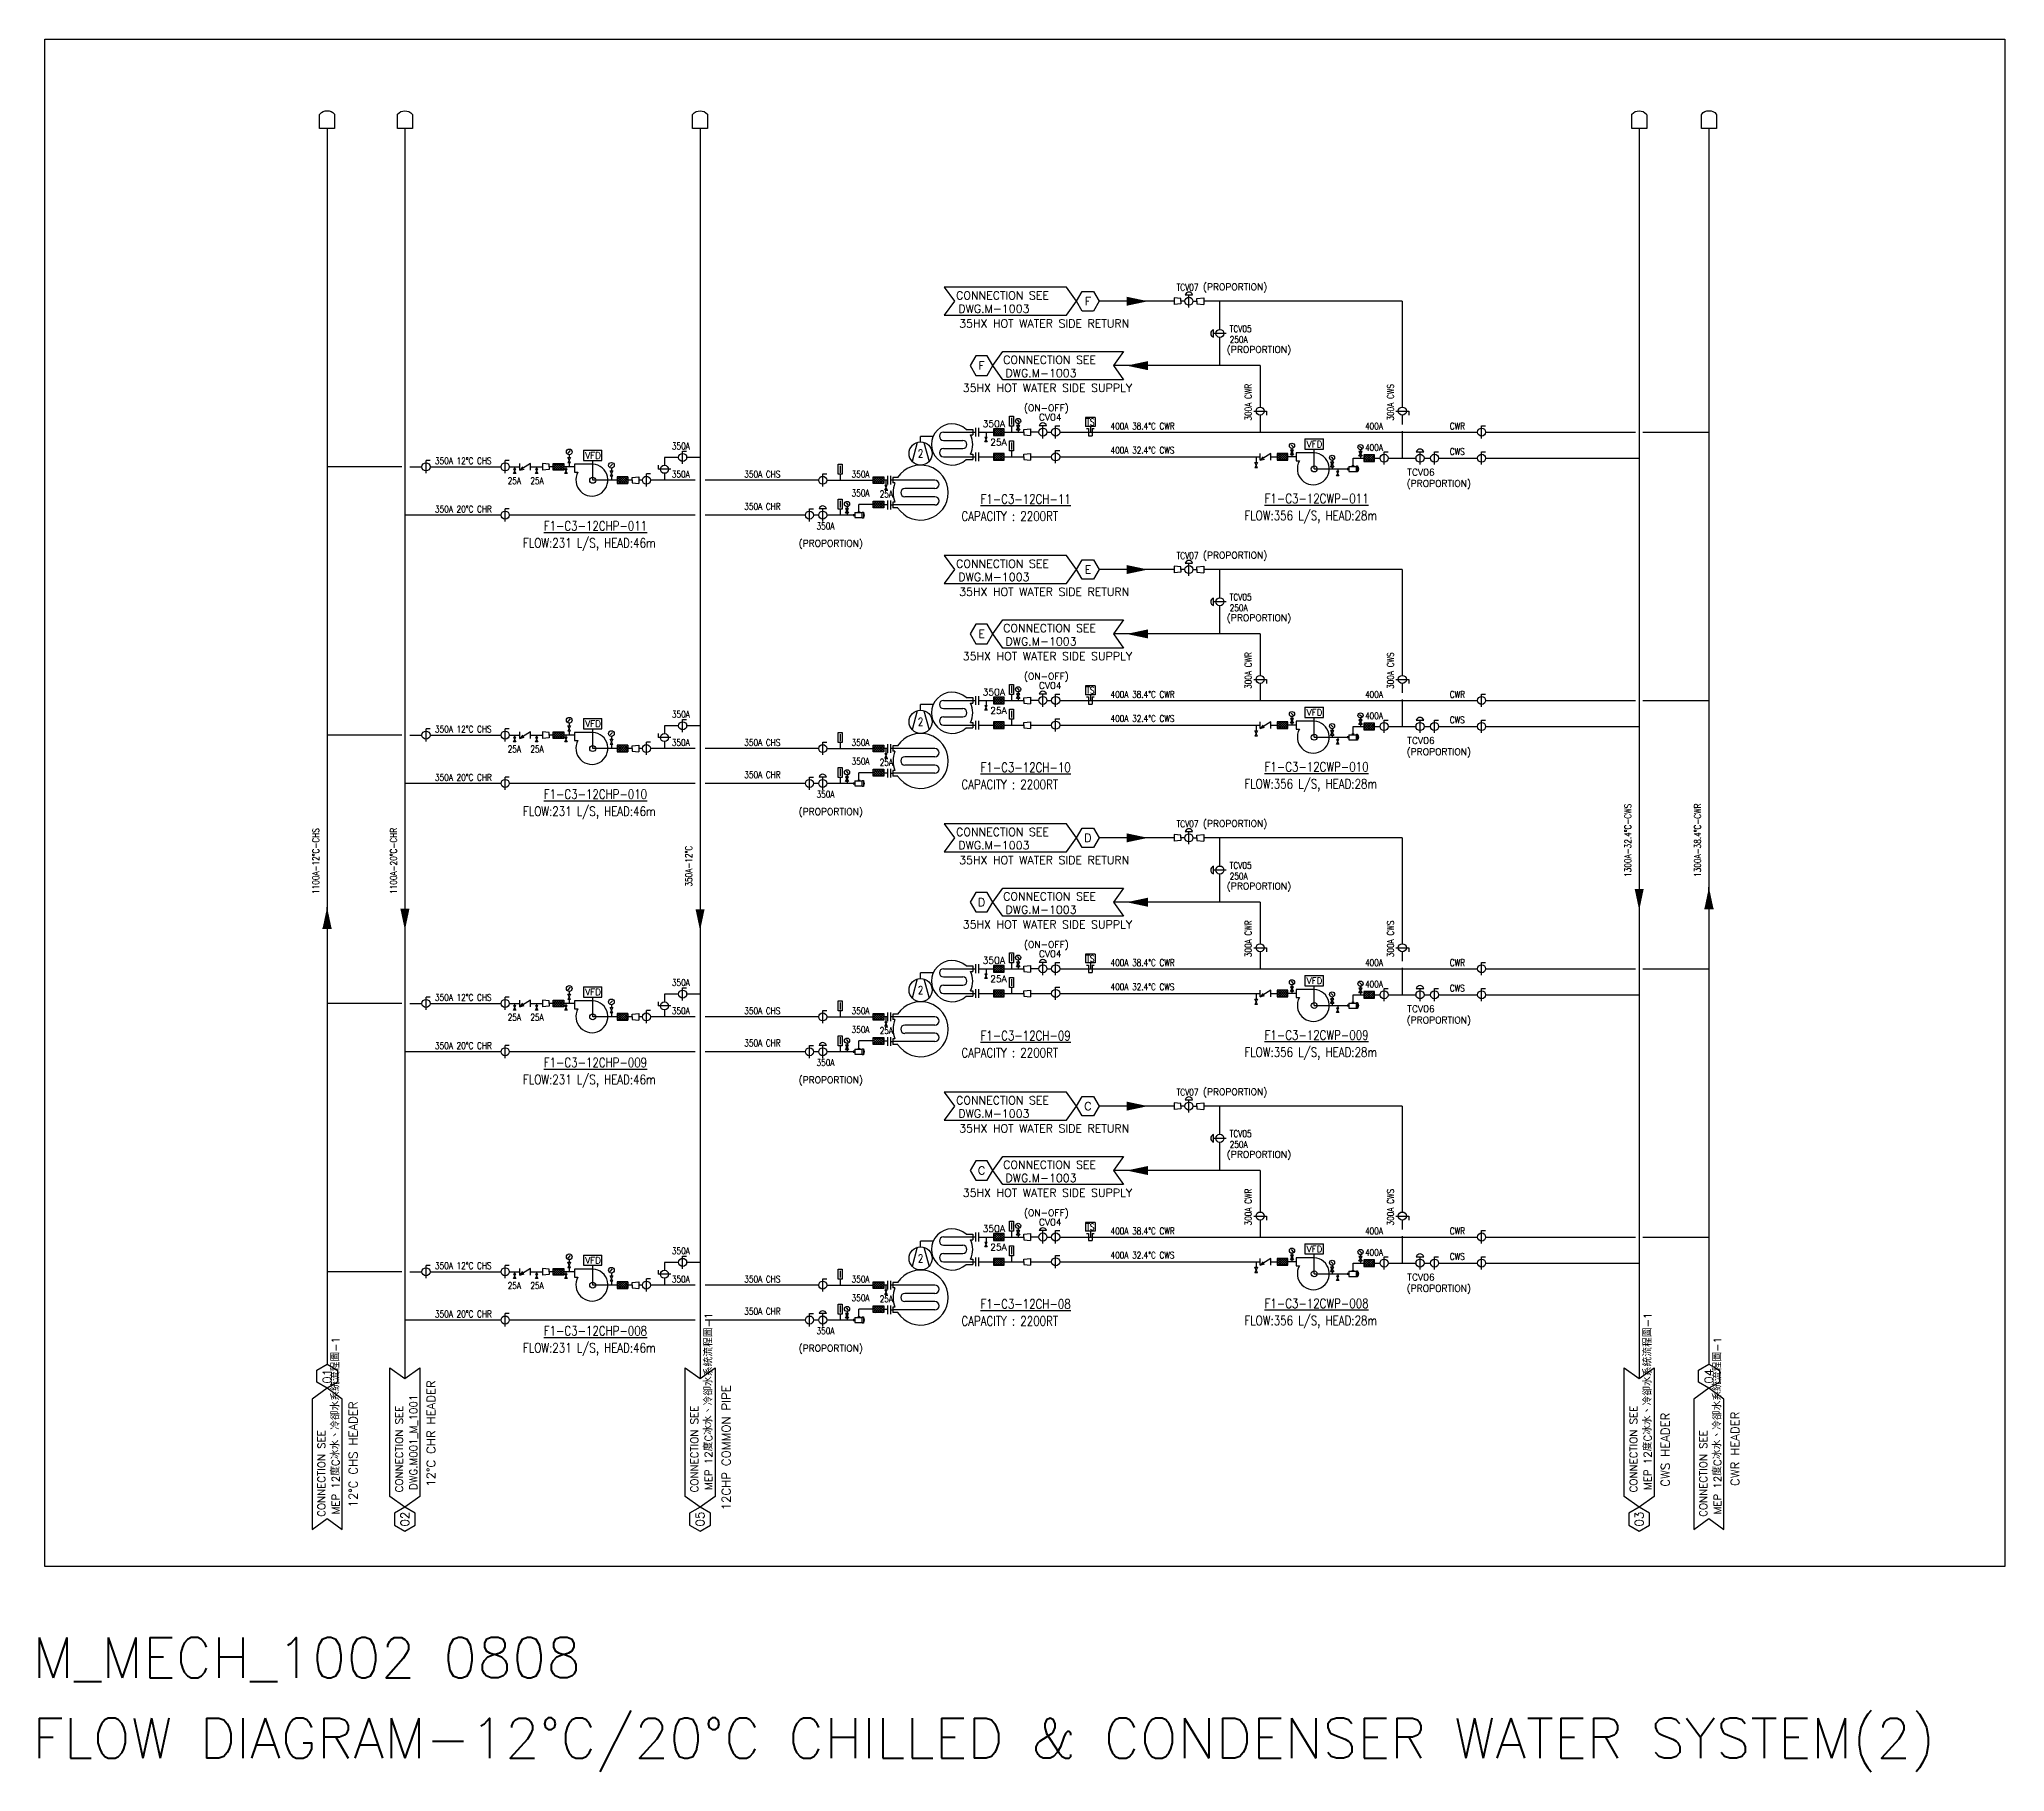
# Model space of a CAD drawing. Header units: millimetres. Extents: x 29 to 762, y -3277 to -2631.
import ezdxf
from ezdxf.enums import TextEntityAlignment as Align

# ---------------------------------------------------------------- set-up
doc = ezdxf.new("R2010")
doc.units = ezdxf.units.MM
for name, color, linetype in [('M-CWTR-COND', 6, 'Continuous'), ('M-CWTR-TEXT', 7, 'Continuous'), ('M-CWTR-TEXT-CO', 3, 'Continuous'), ('M-CWTR-VAVE', 2, 'Continuous'), ('M-HVAC-EQPM', 22, 'Continuous'), ('M-HVAC-VALVE-FUTURE', 8, 'Continuous'), ('M-P-CHR2-D-20', 4, 'Continuous'), ('M-P-CHS2-D-12', 3, 'Continuous'), ('M-P-CWS-D-32.4', 17, 'Continuous'), ('M-P-TXT2.5', 7, 'Continuous'), ('M-P-VALVE-II', 252, 'Continuous'), ('M_TEXT', 2, 'Continuous'), ('TXT3', 246, 'Continuous')]:
    doc.layers.add(name, color=color, linetype=linetype)
doc.styles.add('AA-TXT', font='simplex.shx', dxfattribs={"width": 0.8, "bigfont": 'chineset.shx'})
doc.styles.add('LK-TXT2-P', font='romans.shx', dxfattribs={"width": 0.8, "bigfont": 'chineset.shx'})
doc.styles.add('LK-TXT3-P', font='romans.shx', dxfattribs={"bigfont": 'chineset.shx'})

msp = doc.modelspace()

# ---------------------------------------------------------------- texts
at = {"layer": 'M-CWTR-TEXT', "style": 'AA-TXT', "width": 0.8}
for s, p in [('300A CWR', (481.08, -2773.32)), ('300A CWS', (534.08, -2773.32)), ('300A CWR', (481.08, -2873.32)), ('300A CWS', (534.08, -2873.32)), ('300A CWR', (481.08, -2973.32)), ('300A CWS', (534.08, -2973.32)), ('300A CWR', (481.08, -3073.32)), ('300A CWS', (534.08, -3073.32))]:
    msp.add_text(s, height=2.5, rotation=90, dxfattribs=at).set_placement(p)
at = {"layer": 'M-CWTR-TEXT', "style": 'AA-TXT'}
for s, p in [('350A', (380.81, -2775.74)), ('CV04', (401.78, -2773.32)), ('25A', (383.64, -2782.62)), ('TCV06', (539.11, -2793.83)), ('CV04', (401.78, -2873.32)), ('350A', (380.81, -2875.74)), ('25A', (383.64, -2882.62)), ('TCV06', (539.11, -2893.83)), ('350A', (380.81, -2975.74)), ('CV04', (401.78, -2973.32)), ('25A', (383.64, -2982.62)), ('TCV06', (539.11, -2993.83)), ('350A', (380.81, -3075.74)), ('CV04', (401.78, -3073.32)), ('25A', (383.64, -3082.62)), ('TCV06', (539.11, -3093.83))]:
    msp.add_text(s, height=2.5, dxfattribs=at).set_placement(p)
at = {"layer": 'M-CWTR-TEXT', "style": 'AA-TXT', "width": 0.8}
for s, p in [('400A 38.4%%DC CWR', (428.48, -2776.61)), ('400A', (523.34, -2776.61)), ('CWR', (554.93, -2776.61)), ('350A', (265.02, -2784.03)), ('400A 32.4%%DC CWS', (428.48, -2785.61)), ('400A', (523.34, -2784.61)), ('350A 12%%DC CHS', (176.72, -2789.55)), ('CWS', (554.93, -2786.11)), ('25A', (203.82, -2796.97)), ('25A', (212.28, -2796.97)), ('350A', (265, -2794.55)), ('350A CHS', (292, -2794.55)), ('350A', (332, -2794.55)), ('350A 20%%DC CHR', (176.72, -2807.55)), ('350A CHR', (292, -2806.55)), ('350A', (332, -2801.55)), ('25A', (342.47, -2801.93)), ('350A', (318.93, -2813.85)), ('TCV07', (453.12, -2824.9)), ('TCV05', (472.92, -2840.34)), ('250A', (472.92, -2844.34)), ('400A 38.4%%DC CWR', (428.48, -2876.61)), ('400A', (523.34, -2876.61)), ('CWR', (554.93, -2876.61)), ('350A', (265.02, -2884.03)), ('400A 32.4%%DC CWS', (428.48, -2885.61)), ('400A', (523.34, -2884.61)), ('CWS', (554.93, -2886.11)), ('350A 12%%DC CHS', (176.72, -2889.55)), ('350A', (265, -2894.55)), ('350A CHS', (292, -2894.55)), ('350A', (332, -2894.55)), ('25A', (203.82, -2896.97)), ('25A', (212.28, -2896.97)), ('350A', (332, -2901.55)), ('25A', (342.47, -2901.93)), ('350A 20%%DC CHR', (176.72, -2907.55)), ('350A CHR', (292, -2906.55)), ('350A', (318.93, -2913.85)), ('TCV07', (453.12, -2924.9)), ('TCV05', (472.92, -2940.34)), ('250A', (472.92, -2944.34)), ('400A 38.4%%DC CWR', (428.48, -2976.61)), ('400A', (523.34, -2976.61)), ('CWR', (554.93, -2976.61)), ('350A 12%%DC CHS', (176.72, -2989.55)), ('350A', (265.02, -2984.03)), ('400A 32.4%%DC CWS', (428.48, -2985.61)), ('400A', (523.34, -2984.61)), ('CWS', (554.93, -2986.11)), ('25A', (203.82, -2996.97)), ('25A', (212.28, -2996.97)), ('350A', (265, -2994.55)), ('350A CHS', (292, -2994.55)), ('350A', (332, -2994.55)), ('350A', (332, -3001.55)), ('25A', (342.47, -3001.93)), ('350A 20%%DC CHR', (176.72, -3007.55)), ('350A CHR', (292, -3006.55)), ('350A', (318.93, -3013.85)), ('TCV07', (453.12, -3024.9)), ('TCV05', (472.92, -3040.34)), ('250A', (472.92, -3044.34)), ('400A 38.4%%DC CWR', (428.48, -3076.61)), ('400A', (523.34, -3076.61)), ('CWR', (554.93, -3076.61)), ('350A', (265.02, -3084.03)), ('400A 32.4%%DC CWS', (428.48, -3085.61)), ('400A', (523.34, -3084.61)), ('CWS', (554.93, -3086.11)), ('350A 12%%DC CHS', (176.72, -3089.55)), ('25A', (203.82, -3096.97)), ('25A', (212.28, -3096.97)), ('350A', (265, -3094.55)), ('350A CHS', (292, -3094.55)), ('350A', (332, -3094.55)), ('350A 20%%DC CHR', (176.72, -3107.55)), ('350A CHR', (292, -3106.55)), ('350A', (332, -3101.55)), ('25A', (342.47, -3101.93)), ('350A', (318.93, -3113.85))]:
    msp.add_text(s, height=2.5, dxfattribs=at).set_placement(p)
at = {"layer": 'M-CWTR-TEXT', "style": 'AA-TXT'}
for p in [(205.95, -2793.08), (214.16, -2793.08), (225.09, -2793.08), (205.95, -2893.08), (214.16, -2893.08), (225.09, -2893.08), (205.95, -2993.08), (214.16, -2993.08), (225.09, -2993.08), (205.95, -3093.08), (214.16, -3093.08), (225.09, -3093.08)]:
    msp.add_text('25A GATE VALVE', height=0.00108, rotation=180, dxfattribs=at).set_placement(p)
at = {"layer": 'M-CWTR-TEXT', "style": 'AA-TXT', "width": 0.8}
for s, p in [('1300A-32.4%%DC-CWS', (621.28, -2943.38)), ('1300A-38.4%%DC-CWR', (647.28, -2943.38))]:
    msp.add_text(s, height=2.5, rotation=90, dxfattribs=at).set_placement(p, align=Align.MIDDLE_LEFT)
at = {"layer": 'M-CWTR-TEXT-CO', "style": 'AA-TXT'}
for s, p in [('(ON-OFF)', (396.22, -2769.84)), ('(PROPORTION)', (538.87, -2797.99)), ('(PROPORTION)', (312.23, -2820.32)), ('(PROPORTION)', (462.91, -2824.75)), ('(PROPORTION)', (471.82, -2848.07)), ('(ON-OFF)', (396.22, -2869.84)), ('(PROPORTION)', (538.87, -2897.99)), ('(PROPORTION)', (312.23, -2920.32)), ('(PROPORTION)', (462.91, -2924.75)), ('(PROPORTION)', (471.82, -2948.07)), ('(ON-OFF)', (396.22, -2969.84)), ('(PROPORTION)', (538.87, -2997.99)), ('(PROPORTION)', (312.23, -3020.32)), ('(PROPORTION)', (462.91, -3024.75)), ('(PROPORTION)', (471.82, -3048.07)), ('(ON-OFF)', (396.22, -3069.84)), ('(PROPORTION)', (538.87, -3097.99)), ('(PROPORTION)', (312.23, -3120.32))]:
    msp.add_text(s, height=2.5, dxfattribs=at).set_placement(p)
at = {"layer": 'M-CWTR-VAVE', "style": 'AA-TXT', "width": 0.8}
for p in [(421, -2773.83), (421, -2873.83), (421, -2973.83), (421, -3073.83)]:
    msp.add_text('TS', height=2.5, dxfattribs=at).set_placement(p, align=Align.MIDDLE)
at = {"layer": 'M-HVAC-VALVE-FUTURE', "style": 'AA-TXT', "width": 0.8}
msp.add_text('TCV07', height=2.5, dxfattribs=at).set_placement((453.12, -2724.9))
at = {"layer": 'M-P-TXT2.5', "style": 'LK-TXT2-P', "width": 0.8}
for s, p in [('CAPACITY : 2200RT', (372.91, -2808.92)), ('FLOW:356 L/S, HEAD:28m', (478.39, -2808.71)), ('FLOW:231 L/S, HEAD:46m', (209.52, -2818.92)), ('CAPACITY : 2200RT', (372.91, -2908.92)), ('FLOW:356 L/S, HEAD:28m', (478.39, -2908.71)), ('FLOW:231 L/S, HEAD:46m', (209.52, -2918.92)), ('CAPACITY : 2200RT', (372.91, -3008.92)), ('FLOW:356 L/S, HEAD:28m', (478.39, -3008.71)), ('FLOW:231 L/S, HEAD:46m', (209.52, -3018.92)), ('CAPACITY : 2200RT', (372.91, -3108.92)), ('FLOW:356 L/S, HEAD:28m', (478.39, -3108.71)), ('FLOW:231 L/S, HEAD:46m', (209.52, -3118.92))]:
    msp.add_text(s, height=3.5, dxfattribs=at).set_placement(p, align=Align.MIDDLE_LEFT)
at = {"layer": 'M-P-TXT2.5', "style": 'LK-TXT2-P'}
for s, p in [('CONNECTION SEE', (370.95, -2828.16)), ('DWG.M-1003', (371.79, -2833.11)), ('35HX HOT WATER SIDE RETURN', (372.08, -2838.63)), ('CONNECTION SEE', (388.49, -2852.16)), ('DWG.M-1003', (389.34, -2857.11)), ('35HX HOT WATER SIDE SUPPLY', (373.41, -2862.63)), ('CONNECTION SEE', (370.95, -2928.16)), ('DWG.M-1003', (371.79, -2933.11)), ('35HX HOT WATER SIDE RETURN', (372.08, -2938.63)), ('CONNECTION SEE', (388.49, -2952.16)), ('DWG.M-1003', (389.34, -2957.11)), ('35HX HOT WATER SIDE SUPPLY', (373.41, -2962.63)), ('CONNECTION SEE', (370.95, -3028.16)), ('DWG.M-1003', (371.79, -3033.11)), ('35HX HOT WATER SIDE RETURN', (372.08, -3038.63)), ('CONNECTION SEE', (388.49, -3052.16)), ('DWG.M-1003', (389.34, -3057.11)), ('35HX HOT WATER SIDE SUPPLY', (373.41, -3062.63))]:
    msp.add_text(s, height=3, dxfattribs=at).set_placement(p)
for s, p in [('E', (420.06, -2828.83)), ('E', (380.43, -2852.83)), ('D', (420.06, -2928.83)), ('D', (380.43, -2952.83)), ('C', (420.06, -3028.83)), ('C', (380.43, -3052.83))]:
    msp.add_text(s, height=3, dxfattribs=at).set_placement(p, align=Align.MIDDLE)
at = {"layer": 'M-P-TXT2.5', "style": 'LK-TXT2-P', "width": 0.8}
for s, p in [('1100A-12%%DC-CHS', (132.28, -2949.75)), ('1100A-20%%DC-CHR', (161.28, -2949.75)), ('350A-12%%DC', (271.28, -2946.99))]:
    msp.add_text(s, height=2.5, rotation=90, dxfattribs=at).set_placement(p, align=Align.MIDDLE_LEFT)
at = {"layer": 'M-P-TXT2.5', "style": 'LK-TXT2-P'}
for s, height, p in [('MEP 12度C冰水、冷卻水系統流程圖-1', 2.8, (280.08, -3171.9)), ('MEP 12度C冰水、冷卻水系統流程圖-1', 2.8, (630.08, -3171.9)), ('MEP 12度C冰水、冷卻水系統流程圖-1', 2.8, (141.08, -3180.99)), ('MEP 12度C冰水、冷卻水系統流程圖-1', 2.8, (656.08, -3180.99)), ('12%%DC CHR HEADER', 3.2, (176.84, -3170.66)), ('12CHP COMMON PIPE', 3.2, (286.84, -3179.46)), ('12%%DC CHS HEADER', 3.2, (147.83, -3178.4)), ('CONNECTION SEE', 2.8, (164.8, -3172.8)), ('DWG.M001_M_1001', 2.8, (170.08, -3171.9)), ('CONNECTION SEE', 2.8, (274.8, -3172.8)), ('CONNECTION SEE', 2.8, (624.8, -3172.8)), ('CWS HEADER', 3.2, (636.84, -3170.66)), ('CWR HEADER', 3.2, (662.83, -3170.4)), ('CONNECTION SEE', 2.8, (135.8, -3181.9)), ('CONNECTION SEE', 2.8, (650.8, -3181.9))]:
    msp.add_text(s, height=height, rotation=90, dxfattribs=at).set_placement(p)
for s, p in [('04', (651.52, -3129.51)), ('01', (136.52, -3129.51)), ('02', (165.52, -3182.76)), ('05', (275.52, -3182.76)), ('03', (625.52, -3182.76))]:
    msp.add_text(s, height=3.2, rotation=90, dxfattribs=at).set_placement(p, align=Align.MIDDLE)
for s, p in [('M_MECH_1002 0808', (26.69, -3234.4)), ('FLOW DIAGRAM-12%%DC/20%%DC CHILLED & CONDENSER WATER SYSTEM(2)', (26.69, -3264.4))]:
    msp.add_text(s, height=15, dxfattribs=at).set_placement(p, align=Align.MIDDLE_LEFT)
at = {"layer": 'M-P-VALVE-II'}
for s, height, style, p in [('(PROPORTION)', 2.5, 'AA-TXT', (462.91, -2724.75)), ('CONNECTION SEE', 3, 'LK-TXT2-P', (370.95, -2728.16)), ('DWG.M-1003', 3, 'LK-TXT2-P', (371.79, -2733.11)), ('35HX HOT WATER SIDE RETURN', 3, 'LK-TXT2-P', (372.08, -2738.63)), ('(PROPORTION)', 2.5, 'AA-TXT', (471.82, -2748.07)), ('CONNECTION SEE', 3, 'LK-TXT2-P', (388.49, -2752.16)), ('35HX HOT WATER SIDE SUPPLY', 3, 'LK-TXT2-P', (373.41, -2762.63)), ('DWG.M-1003', 3, 'LK-TXT2-P', (389.34, -2757.11))]:
    msp.add_text(s, height=height, dxfattribs=dict(at, style=style)).set_placement(p)
at = {"layer": 'M-P-VALVE-II', "style": 'LK-TXT2-P'}
for p in [(420.06, -2728.83), (380.43, -2752.83)]:
    msp.add_text('F', height=3, dxfattribs=at).set_placement(p, align=Align.MIDDLE)
at = {"layer": 'M-P-VALVE-II', "style": 'AA-TXT', "width": 0.8}
for s, p in [('TCV05', (472.92, -2740.34)), ('250A', (472.92, -2744.34))]:
    msp.add_text(s, height=2.5, dxfattribs=at).set_placement(p)
at = {"layer": 'TXT3', "style": 'LK-TXT3-P', "width": 0.8}
for s, p in [('%%UF1-C3-12CH-11', (413.65, -2802.56)), ('%%UF1-C3-12CWP-011', (524.67, -2802.34)), ('%%UF1-C3-12CHP-011', (255.79, -2812.56)), ('%%UF1-C3-12CH-10', (413.65, -2902.56)), ('%%UF1-C3-12CWP-010', (524.67, -2902.34)), ('%%UF1-C3-12CHP-010', (255.79, -2912.56)), ('%%UF1-C3-12CH-09', (413.65, -3002.56)), ('%%UF1-C3-12CWP-009', (524.67, -3002.34)), ('%%UF1-C3-12CHP-009', (255.79, -3012.56)), ('%%UF1-C3-12CH-08', (413.65, -3102.56)), ('%%UF1-C3-12CWP-008', (524.67, -3102.34)), ('%%UF1-C3-12CHP-008', (255.79, -3112.56))]:
    msp.add_text(s, height=3.5, dxfattribs=at).set_placement(p, align=Align.MIDDLE_RIGHT)

# ---------------------------------------------------------------- blocks, each defined once
blk = doc.blocks.new('15A-12')
blk.add_lwpolyline([(19, 10.5), (0, 10.5), (0, -10.5), (19, -10.5, 0.114945), (20.4, -10.2, 0.453355), (20.4, 10.2, 0.114945)], format="xyb", close=True)
blk = doc.blocks.new('A$C66b3f512')
for p, q in [((10.96, 23.33), (9.06, 16.22)), ((12.2, 23.51), (12.2, 25.58)), ((16.89, 25.58), (12.2, 25.58)), ((13.44, 23.33), (15.35, 16.22)), ((20.75, 27.17), (31.64, 27.17)), ((20.75, 24.09), (27.91, 24.09)), ((29.18, 28.19), (31.64, 28.19)), ((29.18, 28.19), (31.64, 28.19)), ((30.75, 26.14), (31.64, 26.14)), ((30.75, 26.14), (31.64, 26.14)), ((31.64, 28.19), (31.64, 26.14)), ((31.64, 28.19), (31.64, 26.14)), ((31.64, 27.17), (32.78, 27.17)), ((32.78, 25.54), (32.78, 28.8)), ((33.83, 25.54), (33.83, 28.8)), ((20.75, 21.01), (27.91, 21.01)), ((20.75, 17.94), (31.64, 17.94)), ((29.18, 16.91), (31.64, 16.91)), ((29.18, 16.91), (31.64, 16.91)), ((30.75, 18.96), (31.64, 18.96)), ((30.75, 18.96), (31.64, 18.96)), ((31.64, 18.96), (31.64, 16.91)), ((31.64, 18.96), (31.64, 16.91)), ((31.64, 17.94), (32.78, 17.94)), ((32.78, 16.31), (32.78, 19.57)), ((33.83, 16.31), (33.83, 19.57)), ((0, 7.6), (0, 10.86)), ((1.06, 7.6), (1.06, 10.86)), ((1.89, 9.23), (1.06, 9.23)), ((1.89, 10.25), (1.89, 8.2)), ((1.89, 10.25), (1.89, 8.2)), ((3.64, 10.25), (1.89, 10.25)), ((3.64, 10.25), (1.89, 10.25)), ((17.54, 9.23), (1.89, 9.23)), ((2.6, 8.2), (1.89, 8.2)), ((2.6, 8.2), (1.89, 8.2)), ((0, -1.63), (0, 1.63)), ((1.06, -1.63), (1.06, 1.63)), ((1.06, 0), (1.89, 0)), ((1.89, 1.03), (1.89, -1.03)), ((1.89, 1.03), (1.89, -1.03)), ((2.6, 1.03), (1.89, 1.03)), ((2.6, 1.03), (1.89, 1.03)), ((17.54, 0), (1.89, 0)), ((17.54, 6.15), (6.34, 6.15)), ((17.54, 3.08), (6.34, 3.08)), ((3.64, -1.03), (1.89, -1.03)), ((3.64, -1.03), (1.89, -1.03))]:
    blk.add_line(p, q)
blk.add_circle((12.2, 19.19), 4.32)
for centre, radius, start, end in [((23.95, 22.55), 7.69, 47.16657, 312.83343), ((20.75, 25.63), 1.54, 90, 270), ((27.91, 22.55), 1.54, 270, 90), ((23.95, 22.55), 7.69, 332.18186, 27.81814), ((12.2, 4.61), 10.25, 213.36701, 146.63299), ((20.75, 19.48), 1.54, 90, 270), ((12.2, 4.61), 10.25, 159.51268, 200.48732), ((17.54, 7.69), 1.54, 270.00019, 90), ((6.34, 4.61), 1.54, 90, 270), ((17.54, 1.54), 1.54, 270.00019, 89.99981)]:
    blk.add_arc(centre, radius, start, end)
at = {"style": 'AA-TXT', "width": 0.8}
blk.add_text('2', height=3, dxfattribs=at).set_placement((12.19, 19.19), align=Align.MIDDLE)
blk = doc.blocks.new('A$Cfc6db952')
for p, q in [((-3.43, 11.23), (3.43, 11.23)), ((-3.43, 11.23), (-3.43, 7.39)), ((-3.43, 7.39), (3.43, 7.39)), ((0, 0), (0, 7.39)), ((3.43, 7.39), (3.43, 11.23)), ((-6.76, 6), (-6.76, 3)), ((0, 6), (-6.76, 6)), ((-6.76, 3), (-5.5, 3))]:
    blk.add_line(p, q)
blk.add_circle((0, 0), 1.12)
blk.add_arc((-0.32, 0.05), 5.96, 150.31271, 86.87848)
at = {"style": 'AA-TXT'}
blk.add_text('VFD', height=2.4, dxfattribs=at).set_placement((-2.81, 8.04))
blk = doc.blocks.new('THERMOMETER')
for p, q in [((-0.38, 1.13), (-0.38, 3.01)), ((-0.38, 3.01), (0.38, 3.01)), ((0.38, 1.13), (-0.38, 1.13)), ((0, 2.72), (0, 1.41)), ((0, 1.13), (0, 0)), ((0.38, 3.01), (0.38, 1.13))]:
    blk.add_line(p, q)
blk = doc.blocks.new('PG-69')
h = blk.add_hatch(color=256)
h.dxf.hatch_style = 1
edge = h.paths.add_edge_path()
edge.add_arc((0, 1.06), 0.15, 0, 360)
for p, q in [((-0.22, 3.02), (0.28, 2.46)), ((0, 2.12), (0, 1.65)), ((0, 0.47), (0, 0))]:
    blk.add_line(p, q)
blk.add_lwpolyline([(0.4, 1.65), (-0.4, 1.65), (0.4, 0.47), (-0.4, 0.47)], close=True)
for centre, radius in [((0, 2.76), 0.642), ((0, 1.06), 0.15)]:
    blk.add_circle(centre, radius)
blk = doc.blocks.new('A$C24027b19')
for p, q in [((-42183.9, -4.5), (-42183.9, 4.5)), ((-42183.9, 0), (-42180.3, 0)), ((-42180.3, 10.6), (-42180.3, -10.6)), ((-42180.3, 10.6), (-42148.6, 10.6)), ((-42167, 14.2), (-42157.6, 14.2)), ((-42162.3, 14.2), (-42162.3, 10.6)), ((-42180.3, -10.6), (-42148.6, -10.6))]:
    blk.add_line(p, q)
blk.add_lwpolyline([(-42148.6, 12.8), (-42143.2, 12.8), (-42143.2, -12.8), (-42148.6, -12.8)], close=True)
blk.add_arc((-42153.5, 0), 14.9, 313.37257, 46.62743)

# ---------------------------------------------------------------- hatches: boundary and pattern name
at = {"layer": 'M-CWTR-VAVE'}
h = msp.add_hatch(dxfattribs=at)
h.set_pattern_fill('ANSI37', color=256, scale=5, style=0)
h.set_pattern_definition([(135, (640.90326, -3132.3077), (0.4419417, 0.4419417), []), (45, (640.90326, -3132.3077), (0.4419417, -0.4419417), [])])
h.paths.add_polyline_path([(388.86, -2776.35), (384.86, -2776.35), (384.86, -2778.86), (388.86, -2778.86)])
h = msp.add_hatch(dxfattribs=at)
h.set_pattern_fill('ANSI37', color=256, scale=5, style=0)
h.set_pattern_definition([(45, (-31.2883, -3145.2473), (-0.4419417, 0.4419417), []), (135, (-31.2883, -3145.2473), (-0.4419417, -0.4419417), [])])
h.paths.add_polyline_path([(220.76, -2789.29), (224.76, -2789.29), (224.76, -2791.8), (220.76, -2791.8)])
h = msp.add_hatch(dxfattribs=at)
h.set_pattern_fill('ANSI37', color=256, scale=5, style=0)
h.set_pattern_definition([(135, (640.90326, -3141.5338), (0.4419417, 0.4419417), []), (45, (640.90326, -3141.5338), (0.4419417, -0.4419417), [])])
h.paths.add_polyline_path([(388.86, -2785.58), (384.86, -2785.58), (384.86, -2788.08), (388.86, -2788.08)])
h = msp.add_hatch(dxfattribs=at)
h.set_pattern_fill('ANSI37', color=256, scale=5, style=0)
h.set_pattern_definition([(135, (746.6302, -3141.5338), (0.4419417, 0.4419417), []), (45, (746.6302, -3141.5338), (0.4419417, -0.4419417), [])])
h.paths.add_polyline_path([(494.58, -2785.58), (490.58, -2785.58), (490.58, -2788.08), (494.58, -2788.08)])
h = msp.add_hatch(dxfattribs=at)
h.set_pattern_fill('ANSI37', color=256, scale=5, style=0)
h.set_pattern_definition([(135, (778.96505, -3142.0353), (0.4419417, 0.4419417), []), (45, (778.96505, -3142.0353), (0.4419417, -0.4419417), [])])
h.paths.add_polyline_path([(526.92, -2786.08), (522.92, -2786.08), (522.92, -2788.59), (526.92, -2788.59)])
h = msp.add_hatch(dxfattribs=at)
h.set_pattern_fill('ANSI37', color=256, scale=5, style=0)
h.set_pattern_definition([(135, (500.7002, -3150.2473), (0.4419417, 0.4419417), []), (45, (500.7002, -3150.2473), (0.4419417, -0.4419417), [])])
h.paths.add_polyline_path([(248.65, -2794.29), (244.65, -2794.29), (244.65, -2796.8), (248.65, -2796.8)])
h = msp.add_hatch(dxfattribs=at)
h.set_pattern_fill('ANSI37', color=256, scale=5, style=0)
h.set_pattern_definition([(45, (87.971, -3150.2473), (-0.4419417, 0.4419417), []), (135, (87.971, -3150.2473), (-0.4419417, -0.4419417), [])])
h.paths.add_polyline_path([(340.02, -2794.29), (344.02, -2794.29), (344.02, -2796.8), (340.02, -2796.8)])
h = msp.add_hatch(dxfattribs=at)
h.set_pattern_fill('ANSI37', color=256, scale=5, style=0)
h.set_pattern_definition([(45, (87.971, -3159.2473), (-0.4419417, 0.4419417), []), (135, (87.971, -3159.2473), (-0.4419417, -0.4419417), [])])
h.paths.add_polyline_path([(340.02, -2803.29), (344.02, -2803.29), (344.02, -2805.8), (340.02, -2805.8)])
h = msp.add_hatch(dxfattribs=at)
h.set_pattern_fill('ANSI37', color=256, scale=5, style=0)
h.set_pattern_definition([(135, (640.90326, -3232.3077), (0.4419417, 0.4419417), []), (45, (640.90326, -3232.3077), (0.4419417, -0.4419417), [])])
h.paths.add_polyline_path([(388.86, -2876.35), (384.86, -2876.35), (384.86, -2878.86), (388.86, -2878.86)])
h = msp.add_hatch(dxfattribs=at)
h.set_pattern_fill('ANSI37', color=256, scale=5, style=0)
h.set_pattern_definition([(135, (640.90326, -3241.5338), (0.4419417, 0.4419417), []), (45, (640.90326, -3241.5338), (0.4419417, -0.4419417), [])])
h.paths.add_polyline_path([(388.86, -2885.58), (384.86, -2885.58), (384.86, -2888.08), (388.86, -2888.08)])
h = msp.add_hatch(dxfattribs=at)
h.set_pattern_fill('ANSI37', color=256, scale=5, style=0)
h.set_pattern_definition([(135, (746.6302, -3241.5338), (0.4419417, 0.4419417), []), (45, (746.6302, -3241.5338), (0.4419417, -0.4419417), [])])
h.paths.add_polyline_path([(494.58, -2885.58), (490.58, -2885.58), (490.58, -2888.08), (494.58, -2888.08)])
h = msp.add_hatch(dxfattribs=at)
h.set_pattern_fill('ANSI37', color=256, scale=5, style=0)
h.set_pattern_definition([(45, (-31.2883, -3245.2473), (-0.4419417, 0.4419417), []), (135, (-31.2883, -3245.2473), (-0.4419417, -0.4419417), [])])
h.paths.add_polyline_path([(220.76, -2889.29), (224.76, -2889.29), (224.76, -2891.8), (220.76, -2891.8)])
h = msp.add_hatch(dxfattribs=at)
h.set_pattern_fill('ANSI37', color=256, scale=5, style=0)
h.set_pattern_definition([(135, (778.96505, -3242.0353), (0.4419417, 0.4419417), []), (45, (778.96505, -3242.0353), (0.4419417, -0.4419417), [])])
h.paths.add_polyline_path([(526.92, -2886.08), (522.92, -2886.08), (522.92, -2888.59), (526.92, -2888.59)])
h = msp.add_hatch(dxfattribs=at)
h.set_pattern_fill('ANSI37', color=256, scale=5, style=0)
h.set_pattern_definition([(135, (500.7002, -3250.2473), (0.4419417, 0.4419417), []), (45, (500.7002, -3250.2473), (0.4419417, -0.4419417), [])])
h.paths.add_polyline_path([(248.65, -2894.29), (244.65, -2894.29), (244.65, -2896.8), (248.65, -2896.8)])
h = msp.add_hatch(dxfattribs=at)
h.set_pattern_fill('ANSI37', color=256, scale=5, style=0)
h.set_pattern_definition([(45, (87.971, -3250.2473), (-0.4419417, 0.4419417), []), (135, (87.971, -3250.2473), (-0.4419417, -0.4419417), [])])
h.paths.add_polyline_path([(340.02, -2894.29), (344.02, -2894.29), (344.02, -2896.8), (340.02, -2896.8)])
h = msp.add_hatch(dxfattribs=at)
h.set_pattern_fill('ANSI37', color=256, scale=5, style=0)
h.set_pattern_definition([(45, (87.971, -3259.2473), (-0.4419417, 0.4419417), []), (135, (87.971, -3259.2473), (-0.4419417, -0.4419417), [])])
h.paths.add_polyline_path([(340.02, -2903.29), (344.02, -2903.29), (344.02, -2905.8), (340.02, -2905.8)])
h = msp.add_hatch(dxfattribs=at)
h.set_pattern_fill('ANSI37', color=256, scale=5, style=0)
h.set_pattern_definition([(135, (640.90326, -3332.3077), (0.4419417, 0.4419417), []), (45, (640.90326, -3332.3077), (0.4419417, -0.4419417), [])])
h.paths.add_polyline_path([(388.86, -2976.35), (384.86, -2976.35), (384.86, -2978.86), (388.86, -2978.86)])
h = msp.add_hatch(dxfattribs=at)
h.set_pattern_fill('ANSI37', color=256, scale=5, style=0)
h.set_pattern_definition([(135, (640.90326, -3341.5338), (0.4419417, 0.4419417), []), (45, (640.90326, -3341.5338), (0.4419417, -0.4419417), [])])
h.paths.add_polyline_path([(388.86, -2985.58), (384.86, -2985.58), (384.86, -2988.08), (388.86, -2988.08)])
h = msp.add_hatch(dxfattribs=at)
h.set_pattern_fill('ANSI37', color=256, scale=5, style=0)
h.set_pattern_definition([(135, (746.6302, -3341.5338), (0.4419417, 0.4419417), []), (45, (746.6302, -3341.5338), (0.4419417, -0.4419417), [])])
h.paths.add_polyline_path([(494.58, -2985.58), (490.58, -2985.58), (490.58, -2988.08), (494.58, -2988.08)])
h = msp.add_hatch(dxfattribs=at)
h.set_pattern_fill('ANSI37', color=256, scale=5, style=0)
h.set_pattern_definition([(135, (778.96505, -3342.0353), (0.4419417, 0.4419417), []), (45, (778.96505, -3342.0353), (0.4419417, -0.4419417), [])])
h.paths.add_polyline_path([(526.92, -2986.08), (522.92, -2986.08), (522.92, -2988.59), (526.92, -2988.59)])
h = msp.add_hatch(dxfattribs=at)
h.set_pattern_fill('ANSI37', color=256, scale=5, style=0)
h.set_pattern_definition([(45, (-31.2883, -3345.2473), (-0.4419417, 0.4419417), []), (135, (-31.2883, -3345.2473), (-0.4419417, -0.4419417), [])])
h.paths.add_polyline_path([(220.76, -2989.29), (224.76, -2989.29), (224.76, -2991.8), (220.76, -2991.8)])
h = msp.add_hatch(dxfattribs=at)
h.set_pattern_fill('ANSI37', color=256, scale=5, style=0)
h.set_pattern_definition([(135, (500.7002, -3350.2473), (0.4419417, 0.4419417), []), (45, (500.7002, -3350.2473), (0.4419417, -0.4419417), [])])
h.paths.add_polyline_path([(248.65, -2994.29), (244.65, -2994.29), (244.65, -2996.8), (248.65, -2996.8)])
h = msp.add_hatch(dxfattribs=at)
h.set_pattern_fill('ANSI37', color=256, scale=5, style=0)
h.set_pattern_definition([(45, (87.971, -3350.2473), (-0.4419417, 0.4419417), []), (135, (87.971, -3350.2473), (-0.4419417, -0.4419417), [])])
h.paths.add_polyline_path([(340.02, -2994.29), (344.02, -2994.29), (344.02, -2996.8), (340.02, -2996.8)])
h = msp.add_hatch(dxfattribs=at)
h.set_pattern_fill('ANSI37', color=256, scale=5, style=0)
h.set_pattern_definition([(45, (87.971, -3359.2473), (-0.4419417, 0.4419417), []), (135, (87.971, -3359.2473), (-0.4419417, -0.4419417), [])])
h.paths.add_polyline_path([(340.02, -3003.29), (344.02, -3003.29), (344.02, -3005.8), (340.02, -3005.8)])
h = msp.add_hatch(dxfattribs=at)
h.set_pattern_fill('ANSI37', color=256, scale=5, style=0)
h.set_pattern_definition([(135, (640.90326, -3432.3077), (0.4419417, 0.4419417), []), (45, (640.90326, -3432.3077), (0.4419417, -0.4419417), [])])
h.paths.add_polyline_path([(388.86, -3076.35), (384.86, -3076.35), (384.86, -3078.86), (388.86, -3078.86)])
h = msp.add_hatch(dxfattribs=at)
h.set_pattern_fill('ANSI37', color=256, scale=5, style=0)
h.set_pattern_definition([(45, (-31.2883, -3445.2473), (-0.4419417, 0.4419417), []), (135, (-31.2883, -3445.2473), (-0.4419417, -0.4419417), [])])
h.paths.add_polyline_path([(220.76, -3089.29), (224.76, -3089.29), (224.76, -3091.8), (220.76, -3091.8)])
h = msp.add_hatch(dxfattribs=at)
h.set_pattern_fill('ANSI37', color=256, scale=5, style=0)
h.set_pattern_definition([(135, (640.90326, -3441.5338), (0.4419417, 0.4419417), []), (45, (640.90326, -3441.5338), (0.4419417, -0.4419417), [])])
h.paths.add_polyline_path([(388.86, -3085.58), (384.86, -3085.58), (384.86, -3088.08), (388.86, -3088.08)])
h = msp.add_hatch(dxfattribs=at)
h.set_pattern_fill('ANSI37', color=256, scale=5, style=0)
h.set_pattern_definition([(135, (746.6302, -3441.5338), (0.4419417, 0.4419417), []), (45, (746.6302, -3441.5338), (0.4419417, -0.4419417), [])])
h.paths.add_polyline_path([(494.58, -3085.58), (490.58, -3085.58), (490.58, -3088.08), (494.58, -3088.08)])
h = msp.add_hatch(dxfattribs=at)
h.set_pattern_fill('ANSI37', color=256, scale=5, style=0)
h.set_pattern_definition([(135, (778.96505, -3442.0353), (0.4419417, 0.4419417), []), (45, (778.96505, -3442.0353), (0.4419417, -0.4419417), [])])
h.paths.add_polyline_path([(526.92, -3086.08), (522.92, -3086.08), (522.92, -3088.59), (526.92, -3088.59)])
h = msp.add_hatch(dxfattribs=at)
h.set_pattern_fill('ANSI37', color=256, scale=5, style=0)
h.set_pattern_definition([(135, (500.7002, -3450.2473), (0.4419417, 0.4419417), []), (45, (500.7002, -3450.2473), (0.4419417, -0.4419417), [])])
h.paths.add_polyline_path([(248.65, -3094.29), (244.65, -3094.29), (244.65, -3096.8), (248.65, -3096.8)])
h = msp.add_hatch(dxfattribs=at)
h.set_pattern_fill('ANSI37', color=256, scale=5, style=0)
h.set_pattern_definition([(45, (87.971, -3450.2473), (-0.4419417, 0.4419417), []), (135, (87.971, -3450.2473), (-0.4419417, -0.4419417), [])])
h.paths.add_polyline_path([(340.02, -3094.29), (344.02, -3094.29), (344.02, -3096.8), (340.02, -3096.8)])
h = msp.add_hatch(dxfattribs=at)
h.set_pattern_fill('ANSI37', color=256, scale=5, style=0)
h.set_pattern_definition([(45, (87.971, -3459.2473), (-0.4419417, 0.4419417), []), (135, (87.971, -3459.2473), (-0.4419417, -0.4419417), [])])
h.paths.add_polyline_path([(340.02, -3103.29), (344.02, -3103.29), (344.02, -3105.8), (340.02, -3105.8)])

# ---------------------------------------------------------------- linework, layer by layer
at = {"layer": 'DefPoints'}
msp.add_lwpolyline([(31.33, -2631.2), (761.73, -2631.2), (761.73, -3200.38), (31.33, -3200.38)], close=True, dxfattribs=at)
msp.add_lwpolyline([(31.33, -2631.2), (761.73, -2631.2), (761.73, -3200.38), (31.33, -3200.38)], close=True, dxfattribs=at)
at = {"layer": 'M-CWTR-COND'}
for p, q in [((651.52, -2664.5), (651.52, -3125.03)), ((484.24, -2771.29), (484.24, -2777.61)), ((379.35, -2777.61), (384.86, -2777.61)), ((382.1, -2777.61), (382.1, -2779.54)), ((388.86, -2777.61), (396.22, -2777.61)), ((401.77, -2777.61), (398.72, -2777.61)), ((404.77, -2777.61), (406.54, -2777.61)), ((409.54, -2777.61), (565.29, -2777.61)), ((568.29, -2777.61), (624.18, -2777.61)), ((626.84, -2777.61), (651.52, -2777.61)), ((518.89, -2787.33), (522.92, -2787.33)), ((518.89, -2790.07), (518.89, -2787.33)), ((526.92, -2787.33), (528.96, -2787.33)), ((504.39, -2791.33), (516.97, -2791.33)), ((513.19, -2791.33), (513.19, -2792.14)), ((469.24, -2839.33), (469.24, -2828.83)), ((469.24, -2852.83), (469.24, -2842.33)), ((484.24, -2852.83), (429.58, -2852.83)), ((484.24, -2852.83), (484.24, -2868.29)), ((379.35, -2877.61), (384.86, -2877.61)), ((382.1, -2877.61), (382.1, -2879.54)), ((388.86, -2877.61), (396.22, -2877.61)), ((401.77, -2877.61), (398.72, -2877.61)), ((404.77, -2877.61), (406.54, -2877.61)), ((409.54, -2877.61), (565.29, -2877.61)), ((484.24, -2871.29), (484.24, -2877.61)), ((568.29, -2877.61), (624.18, -2877.61)), ((626.84, -2877.61), (651.52, -2877.61)), ((504.39, -2891.33), (516.97, -2891.33)), ((513.19, -2891.33), (513.19, -2892.14)), ((518.89, -2887.33), (522.92, -2887.33)), ((518.89, -2890.07), (518.89, -2887.33)), ((526.92, -2887.33), (528.96, -2887.33)), ((469.24, -2939.33), (469.24, -2928.83)), ((469.24, -2952.83), (469.24, -2942.33)), ((484.24, -2952.83), (429.58, -2952.83)), ((484.24, -2952.83), (484.24, -2968.29)), ((653.19, -2955.24), (649.82, -2955.24)), ((484.24, -2971.29), (484.24, -2977.61)), ((379.35, -2977.61), (384.86, -2977.61)), ((382.1, -2977.61), (382.1, -2979.54)), ((388.86, -2977.61), (396.22, -2977.61)), ((401.77, -2977.61), (398.72, -2977.61)), ((404.77, -2977.61), (406.54, -2977.61)), ((409.54, -2977.61), (565.29, -2977.61)), ((568.29, -2977.61), (624.18, -2977.61)), ((626.84, -2977.61), (651.52, -2977.61)), ((518.89, -2987.33), (522.92, -2987.33)), ((518.89, -2990.07), (518.89, -2987.33)), ((526.92, -2987.33), (528.96, -2987.33)), ((504.39, -2991.33), (516.97, -2991.33)), ((513.19, -2991.33), (513.19, -2992.14)), ((469.24, -3039.33), (469.24, -3028.83)), ((469.24, -3052.83), (469.24, -3042.33)), ((484.24, -3052.83), (429.58, -3052.83)), ((484.24, -3052.83), (484.24, -3068.29)), ((484.24, -3071.29), (484.24, -3077.61)), ((379.35, -3077.61), (384.86, -3077.61)), ((382.1, -3077.61), (382.1, -3079.54)), ((388.86, -3077.61), (396.22, -3077.61)), ((401.77, -3077.61), (398.72, -3077.61)), ((404.77, -3077.61), (406.54, -3077.61)), ((409.54, -3077.61), (565.29, -3077.61)), ((568.29, -3077.61), (624.18, -3077.61)), ((626.84, -3077.61), (651.52, -3077.61)), ((518.89, -3087.33), (522.92, -3087.33)), ((518.89, -3090.07), (518.89, -3087.33)), ((526.92, -3087.33), (528.96, -3087.33)), ((504.39, -3091.33), (516.97, -3091.33)), ((513.19, -3091.33), (513.19, -3092.14))]:
    msp.add_line(p, q, dxfattribs=at)
at = {"layer": 'M-CWTR-COND', "flags": 128}
for points in [[(442.45, -2852.83, 3.37, 0, 0), (434.47, -2852.83, 0, 0, 0)], [(442.45, -2952.83, 3.37, 0, 0), (434.47, -2952.83, 0, 0, 0)], [(651.51, -2955.24, 3.37, 0, 0), (651.51, -2947.27, 0, 0, 0)], [(442.45, -3052.83, 3.37, 0, 0), (434.47, -3052.83, 0, 0, 0)]]:
    msp.add_lwpolyline(points, format="xyseb", dxfattribs=at)
at = {"layer": 'M-CWTR-COND'}
msp.add_lwpolyline([(651.51, -2955.24), (651.51, -2947.27)], dxfattribs=at)
at = {"layer": 'M-CWTR-VAVE'}
for p, q in [((404.66, -2775.24), (401.87, -2775.24)), ((403.27, -2779.98), (403.27, -2775.24)), ((408.04, -2775.24), (409.54, -2775.24)), ((408.04, -2779.98), (408.04, -2775.24)), ((419.2, -2772.21), (419.2, -2775.47)), ((422.74, -2772.21), (419.2, -2772.21)), ((422.74, -2775.47), (419.2, -2775.47)), ((420.97, -2775.47), (420.97, -2777.61)), ((422.74, -2772.21), (422.74, -2775.47)), ((481.87, -2769.79), (486.61, -2769.79)), ((486.61, -2769.79), (486.61, -2771.29)), ((534.87, -2769.79), (539.61, -2769.79)), ((539.61, -2769.79), (539.61, -2771.29)), ((566.79, -2775.24), (568.29, -2775.24)), ((566.79, -2779.98), (566.79, -2775.24)), ((381.67, -2779.54), (382.54, -2779.54)), ((381.67, -2781.26), (382.54, -2779.54)), ((381.67, -2779.54), (382.54, -2781.26)), ((382.54, -2781.26), (381.67, -2781.26)), ((388.86, -2776.35), (384.86, -2776.35)), ((384.86, -2776.35), (384.86, -2778.86)), ((384.86, -2778.86), (388.86, -2778.86)), ((388.86, -2778.86), (388.86, -2776.35)), ((396.22, -2776.6), (398.72, -2776.35)), ((396.22, -2777.61), (396.22, -2776.6)), ((396.22, -2777.61), (396.22, -2778.61)), ((396.22, -2778.61), (398.72, -2778.86)), ((398.72, -2776.35), (398.72, -2778.86)), ((419.52, -2776.32), (420.27, -2776.32)), ((420.27, -2776.32), (420.27, -2778.96)), ((420.27, -2778.96), (421.66, -2778.96)), ((421.66, -2776.32), (422.36, -2776.32)), ((421.66, -2776.32), (421.66, -2778.96)), ((173.38, -2792.92), (173.38, -2788.17)), ((174.89, -2788.17), (173.38, -2788.17)), ((202.88, -2792.92), (202.88, -2788.17)), ((204.39, -2788.17), (202.88, -2788.17)), ((208.35, -2791.8), (208.35, -2789.29)), ((212.35, -2789.29), (208.35, -2791.8)), ((208.35, -2791.8), (209.46, -2790.51)), ((212.35, -2791.8), (212.35, -2789.29)), ((216.82, -2789.29), (216.82, -2791.8)), ((219.32, -2789.54), (216.82, -2789.29)), ((219.32, -2790.55), (219.32, -2789.54)), ((219.32, -2790.55), (219.32, -2791.55)), ((220.76, -2791.8), (220.76, -2789.29)), ((220.76, -2789.29), (224.76, -2789.29)), ((224.76, -2789.29), (224.76, -2791.8)), ((227.26, -2787.04), (226.26, -2789.04)), ((227.26, -2789.04), (226.26, -2787.04)), ((226.26, -2787.04), (227.26, -2787.04)), ((227.26, -2789.04), (226.26, -2789.04)), ((226.3, -2785.44), (227.22, -2784.52)), ((226.76, -2786.04), (226.76, -2787.04)), ((226.76, -2789.04), (226.76, -2790.55)), ((242.02, -2790.44), (242.94, -2789.52)), ((259.88, -2789.97), (259.88, -2791.47)), ((269.02, -2789.43), (269.02, -2784.69)), ((269.02, -2784.69), (270.52, -2784.69)), ((388.86, -2785.58), (384.86, -2785.58)), ((384.86, -2785.58), (384.86, -2788.08)), ((384.86, -2788.08), (388.86, -2788.08)), ((388.86, -2788.08), (388.86, -2785.58)), ((396.22, -2785.83), (398.72, -2785.58)), ((396.22, -2786.83), (396.22, -2785.83)), ((396.22, -2786.83), (396.22, -2787.83)), ((396.22, -2787.83), (398.72, -2788.08)), ((398.72, -2785.58), (398.72, -2788.08)), ((408.04, -2784.46), (409.54, -2784.46)), ((408.04, -2789.2), (408.04, -2784.46)), ((483.26, -2788.9), (482.26, -2790.9)), ((483.26, -2790.9), (482.26, -2788.9)), ((482.26, -2788.9), (483.26, -2788.9)), ((482.76, -2786.83), (482.76, -2788.9)), ((484.21, -2788.08), (484.21, -2785.58)), ((488.21, -2785.58), (484.21, -2788.08)), ((484.21, -2788.08), (485.32, -2786.8)), ((484.21, -2788.08), (485.85, -2787.64)), ((488.21, -2788.08), (488.21, -2785.58)), ((490.58, -2785.58), (490.58, -2788.08)), ((494.58, -2785.58), (490.58, -2785.58)), ((490.58, -2788.08), (494.58, -2788.08)), ((494.58, -2788.08), (494.58, -2785.58)), ((526.92, -2786.08), (522.92, -2786.08)), ((522.92, -2786.08), (522.92, -2788.59)), ((522.92, -2788.59), (526.92, -2788.59)), ((526.92, -2788.59), (526.92, -2786.08)), ((530.46, -2789.7), (530.46, -2784.96)), ((530.46, -2784.96), (531.97, -2784.96)), ((542.44, -2784.96), (545.23, -2784.96)), ((543.84, -2789.7), (543.84, -2784.96)), ((549.25, -2789.7), (549.25, -2784.96)), ((549.25, -2784.96), (550.75, -2784.96)), ((566.79, -2784.96), (568.29, -2784.96)), ((566.79, -2789.7), (566.79, -2784.96)), ((205.93, -2791.35), (206.8, -2791.35)), ((205.93, -2793.08), (206.8, -2791.35)), ((205.93, -2791.35), (206.8, -2793.08)), ((206.8, -2793.08), (205.93, -2793.08)), ((208.35, -2791.8), (209.99, -2791.36)), ((214.15, -2791.35), (215.02, -2791.35)), ((214.15, -2793.08), (215.02, -2791.35)), ((214.15, -2791.35), (215.02, -2793.08)), ((215.02, -2793.08), (214.15, -2793.08)), ((219.32, -2791.55), (216.82, -2791.8)), ((224.76, -2791.8), (220.76, -2791.8)), ((225.08, -2791.35), (225.94, -2791.35)), ((225.08, -2793.08), (225.94, -2791.35)), ((225.08, -2791.35), (225.94, -2793.08)), ((225.94, -2793.08), (225.08, -2793.08)), ((242.97, -2792.04), (241.97, -2794.04)), ((242.97, -2794.04), (241.97, -2792.04)), ((241.97, -2792.04), (242.97, -2792.04)), ((242.97, -2794.04), (241.97, -2794.04)), ((242.47, -2791.04), (242.47, -2792.04)), ((242.47, -2794.04), (242.47, -2795.55)), ((248.65, -2794.29), (244.65, -2794.29)), ((244.65, -2794.29), (244.65, -2796.8)), ((244.65, -2796.8), (248.65, -2796.8)), ((248.65, -2794.29), (248.65, -2796.8)), ((250.2, -2794.54), (252.7, -2794.29)), ((250.2, -2795.55), (250.2, -2794.54)), ((250.2, -2795.55), (250.2, -2796.55)), ((250.2, -2796.55), (252.7, -2796.8)), ((252.7, -2794.29), (252.7, -2796.8)), ((255.52, -2797.92), (255.52, -2793.17)), ((257.02, -2793.17), (255.52, -2793.17)), ((264.62, -2791.47), (259.88, -2791.47)), ((321.24, -2797.92), (321.24, -2793.17)), ((321.24, -2793.17), (322.74, -2793.17)), ((340.02, -2796.8), (340.02, -2794.29)), ((340.02, -2794.29), (344.02, -2794.29)), ((344.02, -2796.8), (340.02, -2796.8)), ((344.02, -2794.29), (344.02, -2796.8)), ((344.34, -2797.35), (345.2, -2797.35)), ((344.34, -2799.08), (345.2, -2797.35)), ((344.34, -2797.35), (345.2, -2799.08)), ((483.26, -2790.9), (482.26, -2790.9)), ((512.76, -2792.14), (513.63, -2792.14)), ((512.76, -2793.87), (513.63, -2792.14)), ((512.76, -2792.14), (513.63, -2793.87)), ((513.63, -2793.87), (512.76, -2793.87)), ((340.02, -2805.8), (340.02, -2803.29)), ((340.02, -2803.29), (344.02, -2803.29)), ((344.02, -2803.29), (344.02, -2805.8)), ((345.2, -2799.08), (344.34, -2799.08)), ((202.88, -2810.92), (202.88, -2806.17)), ((204.39, -2806.17), (202.88, -2806.17)), ((316.29, -2810.92), (316.29, -2806.17)), ((316.29, -2806.17), (317.79, -2806.17)), ((322.63, -2806.17), (319.85, -2806.17)), ((321.24, -2810.92), (321.24, -2806.17)), ((344.02, -2805.8), (340.02, -2805.8)), ((456.32, -2826.46), (459.1, -2826.46)), ((457.71, -2831.2), (457.71, -2826.46)), ((466.87, -2842.22), (466.87, -2839.44)), ((471.61, -2840.83), (466.87, -2840.83)), ((481.87, -2869.79), (486.61, -2869.79)), ((486.61, -2869.79), (486.61, -2871.29)), ((534.87, -2869.79), (539.61, -2869.79)), ((539.61, -2869.79), (539.61, -2871.29)), ((388.86, -2876.35), (384.86, -2876.35)), ((384.86, -2876.35), (384.86, -2878.86)), ((388.86, -2878.86), (388.86, -2876.35)), ((396.22, -2876.6), (398.72, -2876.35)), ((396.22, -2877.61), (396.22, -2876.6)), ((396.22, -2877.61), (396.22, -2878.61)), ((398.72, -2876.35), (398.72, -2878.86)), ((404.66, -2875.24), (401.87, -2875.24)), ((403.27, -2879.98), (403.27, -2875.24)), ((408.04, -2875.24), (409.54, -2875.24)), ((408.04, -2879.98), (408.04, -2875.24)), ((419.2, -2872.21), (419.2, -2875.47)), ((422.74, -2872.21), (419.2, -2872.21)), ((422.74, -2875.47), (419.2, -2875.47)), ((419.52, -2876.32), (420.27, -2876.32)), ((420.27, -2876.32), (420.27, -2878.96)), ((420.97, -2875.47), (420.97, -2877.61)), ((421.66, -2876.32), (422.36, -2876.32)), ((421.66, -2876.32), (421.66, -2878.96)), ((422.74, -2872.21), (422.74, -2875.47)), ((566.79, -2875.24), (568.29, -2875.24)), ((566.79, -2879.98), (566.79, -2875.24)), ((226.3, -2885.44), (227.22, -2884.52)), ((269.02, -2889.43), (269.02, -2884.69)), ((269.02, -2884.69), (270.52, -2884.69)), ((381.67, -2879.54), (382.54, -2879.54)), ((381.67, -2881.26), (382.54, -2879.54)), ((381.67, -2879.54), (382.54, -2881.26)), ((382.54, -2881.26), (381.67, -2881.26)), ((384.86, -2878.86), (388.86, -2878.86)), ((388.86, -2885.58), (384.86, -2885.58)), ((384.86, -2885.58), (384.86, -2888.08)), ((388.86, -2888.08), (388.86, -2885.58)), ((396.22, -2878.61), (398.72, -2878.86)), ((396.22, -2885.83), (398.72, -2885.58)), ((396.22, -2886.83), (396.22, -2885.83)), ((398.72, -2885.58), (398.72, -2888.08)), ((408.04, -2884.46), (409.54, -2884.46)), ((408.04, -2889.2), (408.04, -2884.46)), ((420.27, -2878.96), (421.66, -2878.96)), ((484.21, -2888.08), (484.21, -2885.58)), ((488.21, -2885.58), (484.21, -2888.08)), ((488.21, -2888.08), (488.21, -2885.58)), ((490.58, -2885.58), (490.58, -2888.08)), ((494.58, -2885.58), (490.58, -2885.58)), ((494.58, -2888.08), (494.58, -2885.58)), ((530.46, -2889.7), (530.46, -2884.96)), ((530.46, -2884.96), (531.97, -2884.96)), ((542.44, -2884.96), (545.23, -2884.96)), ((543.84, -2889.7), (543.84, -2884.96)), ((549.25, -2889.7), (549.25, -2884.96)), ((549.25, -2884.96), (550.75, -2884.96)), ((566.79, -2884.96), (568.29, -2884.96)), ((566.79, -2889.7), (566.79, -2884.96)), ((173.38, -2892.92), (173.38, -2888.17)), ((174.89, -2888.17), (173.38, -2888.17)), ((202.88, -2892.92), (202.88, -2888.17)), ((204.39, -2888.17), (202.88, -2888.17)), ((205.93, -2891.35), (206.8, -2891.35)), ((205.93, -2893.08), (206.8, -2891.35)), ((205.93, -2891.35), (206.8, -2893.08)), ((206.8, -2893.08), (205.93, -2893.08)), ((208.35, -2891.8), (208.35, -2889.29)), ((212.35, -2889.29), (208.35, -2891.8)), ((208.35, -2891.8), (209.46, -2890.51)), ((208.35, -2891.8), (209.99, -2891.36)), ((212.35, -2891.8), (212.35, -2889.29)), ((214.15, -2891.35), (215.02, -2891.35)), ((214.15, -2893.08), (215.02, -2891.35)), ((214.15, -2891.35), (215.02, -2893.08)), ((215.02, -2893.08), (214.15, -2893.08)), ((216.82, -2889.29), (216.82, -2891.8)), ((219.32, -2889.54), (216.82, -2889.29)), ((219.32, -2891.55), (216.82, -2891.8)), ((219.32, -2890.55), (219.32, -2889.54)), ((219.32, -2890.55), (219.32, -2891.55)), ((220.76, -2891.8), (220.76, -2889.29)), ((220.76, -2889.29), (224.76, -2889.29)), ((224.76, -2891.8), (220.76, -2891.8)), ((224.76, -2889.29), (224.76, -2891.8)), ((225.08, -2891.35), (225.94, -2891.35)), ((225.08, -2893.08), (225.94, -2891.35)), ((225.08, -2891.35), (225.94, -2893.08)), ((225.94, -2893.08), (225.08, -2893.08)), ((227.26, -2887.04), (226.26, -2889.04)), ((227.26, -2889.04), (226.26, -2887.04)), ((226.26, -2887.04), (227.26, -2887.04)), ((227.26, -2889.04), (226.26, -2889.04)), ((226.76, -2886.04), (226.76, -2887.04)), ((226.76, -2889.04), (226.76, -2890.55)), ((242.97, -2892.04), (241.97, -2894.04)), ((242.97, -2894.04), (241.97, -2892.04)), ((241.97, -2892.04), (242.97, -2892.04)), ((242.02, -2890.44), (242.94, -2889.52)), ((242.47, -2891.04), (242.47, -2892.04)), ((255.52, -2897.92), (255.52, -2893.17)), ((257.02, -2893.17), (255.52, -2893.17)), ((259.88, -2889.97), (259.88, -2891.47)), ((264.62, -2891.47), (259.88, -2891.47)), ((321.24, -2897.92), (321.24, -2893.17)), ((321.24, -2893.17), (322.74, -2893.17)), ((384.86, -2888.08), (388.86, -2888.08)), ((396.22, -2886.83), (396.22, -2887.83)), ((396.22, -2887.83), (398.72, -2888.08)), ((483.26, -2888.9), (482.26, -2890.9)), ((483.26, -2890.9), (482.26, -2888.9)), ((482.26, -2888.9), (483.26, -2888.9)), ((483.26, -2890.9), (482.26, -2890.9)), ((482.76, -2886.83), (482.76, -2888.9)), ((484.21, -2888.08), (485.32, -2886.8)), ((484.21, -2888.08), (485.85, -2887.64)), ((490.58, -2888.08), (494.58, -2888.08)), ((512.76, -2892.14), (513.63, -2892.14)), ((512.76, -2893.87), (513.63, -2892.14)), ((512.76, -2892.14), (513.63, -2893.87)), ((526.92, -2886.08), (522.92, -2886.08)), ((522.92, -2886.08), (522.92, -2888.59)), ((522.92, -2888.59), (526.92, -2888.59)), ((526.92, -2888.59), (526.92, -2886.08)), ((242.97, -2894.04), (241.97, -2894.04)), ((242.47, -2894.04), (242.47, -2895.55)), ((248.65, -2894.29), (244.65, -2894.29)), ((244.65, -2894.29), (244.65, -2896.8)), ((244.65, -2896.8), (248.65, -2896.8)), ((248.65, -2894.29), (248.65, -2896.8)), ((250.2, -2894.54), (252.7, -2894.29)), ((250.2, -2895.55), (250.2, -2894.54)), ((250.2, -2895.55), (250.2, -2896.55)), ((250.2, -2896.55), (252.7, -2896.8)), ((252.7, -2894.29), (252.7, -2896.8)), ((340.02, -2896.8), (340.02, -2894.29)), ((340.02, -2894.29), (344.02, -2894.29)), ((344.02, -2896.8), (340.02, -2896.8)), ((344.02, -2894.29), (344.02, -2896.8)), ((344.34, -2897.35), (345.2, -2897.35)), ((344.34, -2899.08), (345.2, -2897.35)), ((344.34, -2897.35), (345.2, -2899.08)), ((345.2, -2899.08), (344.34, -2899.08)), ((513.63, -2893.87), (512.76, -2893.87)), ((202.88, -2910.92), (202.88, -2906.17)), ((204.39, -2906.17), (202.88, -2906.17)), ((316.29, -2910.92), (316.29, -2906.17)), ((316.29, -2906.17), (317.79, -2906.17)), ((322.63, -2906.17), (319.85, -2906.17)), ((321.24, -2910.92), (321.24, -2906.17)), ((340.02, -2905.8), (340.02, -2903.29)), ((340.02, -2903.29), (344.02, -2903.29)), ((344.02, -2905.8), (340.02, -2905.8)), ((344.02, -2903.29), (344.02, -2905.8)), ((456.32, -2926.46), (459.1, -2926.46)), ((457.71, -2931.2), (457.71, -2926.46)), ((466.87, -2942.22), (466.87, -2939.44)), ((471.61, -2940.83), (466.87, -2940.83)), ((419.2, -2972.21), (419.2, -2975.47)), ((422.74, -2972.21), (419.2, -2972.21)), ((422.74, -2972.21), (422.74, -2975.47)), ((481.87, -2969.79), (486.61, -2969.79)), ((486.61, -2969.79), (486.61, -2971.29)), ((534.87, -2969.79), (539.61, -2969.79)), ((539.61, -2969.79), (539.61, -2971.29)), ((381.67, -2979.54), (382.54, -2979.54)), ((381.67, -2981.26), (382.54, -2979.54)), ((381.67, -2979.54), (382.54, -2981.26)), ((388.86, -2976.35), (384.86, -2976.35)), ((384.86, -2976.35), (384.86, -2978.86)), ((384.86, -2978.86), (388.86, -2978.86)), ((388.86, -2978.86), (388.86, -2976.35)), ((396.22, -2976.6), (398.72, -2976.35)), ((396.22, -2977.61), (396.22, -2976.6)), ((396.22, -2977.61), (396.22, -2978.61)), ((396.22, -2978.61), (398.72, -2978.86)), ((398.72, -2976.35), (398.72, -2978.86)), ((404.66, -2975.24), (401.87, -2975.24)), ((403.27, -2979.98), (403.27, -2975.24)), ((408.04, -2975.24), (409.54, -2975.24)), ((408.04, -2979.98), (408.04, -2975.24)), ((422.74, -2975.47), (419.2, -2975.47)), ((419.52, -2976.32), (420.27, -2976.32)), ((420.27, -2976.32), (420.27, -2978.96)), ((420.27, -2978.96), (421.66, -2978.96)), ((420.97, -2975.47), (420.97, -2977.61)), ((421.66, -2976.32), (422.36, -2976.32)), ((421.66, -2976.32), (421.66, -2978.96)), ((566.79, -2975.24), (568.29, -2975.24)), ((566.79, -2979.98), (566.79, -2975.24)), ((173.38, -2992.92), (173.38, -2988.17)), ((174.89, -2988.17), (173.38, -2988.17)), ((202.88, -2992.92), (202.88, -2988.17)), ((204.39, -2988.17), (202.88, -2988.17)), ((227.26, -2987.04), (226.26, -2989.04)), ((227.26, -2989.04), (226.26, -2987.04)), ((226.26, -2987.04), (227.26, -2987.04)), ((226.3, -2985.44), (227.22, -2984.52)), ((226.76, -2986.04), (226.76, -2987.04)), ((269.02, -2989.43), (269.02, -2984.69)), ((269.02, -2984.69), (270.52, -2984.69)), ((382.54, -2981.26), (381.67, -2981.26)), ((388.86, -2985.58), (384.86, -2985.58)), ((384.86, -2985.58), (384.86, -2988.08)), ((384.86, -2988.08), (388.86, -2988.08)), ((388.86, -2988.08), (388.86, -2985.58)), ((396.22, -2985.83), (398.72, -2985.58)), ((396.22, -2986.83), (396.22, -2985.83)), ((396.22, -2986.83), (396.22, -2987.83)), ((396.22, -2987.83), (398.72, -2988.08)), ((398.72, -2985.58), (398.72, -2988.08)), ((408.04, -2984.46), (409.54, -2984.46)), ((408.04, -2989.2), (408.04, -2984.46)), ((482.76, -2986.83), (482.76, -2988.9)), ((484.21, -2988.08), (484.21, -2985.58)), ((488.21, -2985.58), (484.21, -2988.08)), ((484.21, -2988.08), (485.32, -2986.8)), ((484.21, -2988.08), (485.85, -2987.64)), ((488.21, -2988.08), (488.21, -2985.58)), ((490.58, -2985.58), (490.58, -2988.08)), ((494.58, -2985.58), (490.58, -2985.58)), ((490.58, -2988.08), (494.58, -2988.08)), ((494.58, -2988.08), (494.58, -2985.58)), ((526.92, -2986.08), (522.92, -2986.08)), ((522.92, -2986.08), (522.92, -2988.59)), ((526.92, -2988.59), (526.92, -2986.08)), ((530.46, -2989.7), (530.46, -2984.96)), ((530.46, -2984.96), (531.97, -2984.96)), ((542.44, -2984.96), (545.23, -2984.96)), ((543.84, -2989.7), (543.84, -2984.96)), ((549.25, -2989.7), (549.25, -2984.96)), ((549.25, -2984.96), (550.75, -2984.96)), ((566.79, -2984.96), (568.29, -2984.96)), ((566.79, -2989.7), (566.79, -2984.96)), ((205.93, -2991.35), (206.8, -2991.35)), ((205.93, -2993.08), (206.8, -2991.35)), ((205.93, -2991.35), (206.8, -2993.08)), ((206.8, -2993.08), (205.93, -2993.08)), ((208.35, -2991.8), (208.35, -2989.29)), ((212.35, -2989.29), (208.35, -2991.8)), ((208.35, -2991.8), (209.46, -2990.51)), ((208.35, -2991.8), (209.99, -2991.36)), ((212.35, -2991.8), (212.35, -2989.29)), ((214.15, -2991.35), (215.02, -2991.35)), ((214.15, -2993.08), (215.02, -2991.35)), ((214.15, -2991.35), (215.02, -2993.08)), ((215.02, -2993.08), (214.15, -2993.08)), ((216.82, -2989.29), (216.82, -2991.8)), ((219.32, -2989.54), (216.82, -2989.29)), ((219.32, -2991.55), (216.82, -2991.8)), ((219.32, -2990.55), (219.32, -2989.54)), ((219.32, -2990.55), (219.32, -2991.55)), ((220.76, -2991.8), (220.76, -2989.29)), ((220.76, -2989.29), (224.76, -2989.29)), ((224.76, -2991.8), (220.76, -2991.8)), ((224.76, -2989.29), (224.76, -2991.8)), ((225.08, -2991.35), (225.94, -2991.35)), ((225.08, -2993.08), (225.94, -2991.35)), ((225.08, -2991.35), (225.94, -2993.08)), ((225.94, -2993.08), (225.08, -2993.08)), ((227.26, -2989.04), (226.26, -2989.04)), ((226.76, -2989.04), (226.76, -2990.55)), ((242.97, -2992.04), (241.97, -2994.04)), ((242.97, -2994.04), (241.97, -2992.04)), ((241.97, -2992.04), (242.97, -2992.04)), ((242.97, -2994.04), (241.97, -2994.04)), ((242.02, -2990.44), (242.94, -2989.52)), ((242.47, -2991.04), (242.47, -2992.04)), ((242.47, -2994.04), (242.47, -2995.55)), ((248.65, -2994.29), (244.65, -2994.29)), ((244.65, -2994.29), (244.65, -2996.8)), ((248.65, -2994.29), (248.65, -2996.8)), ((250.2, -2994.54), (252.7, -2994.29)), ((250.2, -2995.55), (250.2, -2994.54)), ((250.2, -2995.55), (250.2, -2996.55)), ((252.7, -2994.29), (252.7, -2996.8)), ((255.52, -2997.92), (255.52, -2993.17)), ((257.02, -2993.17), (255.52, -2993.17)), ((259.88, -2989.97), (259.88, -2991.47)), ((264.62, -2991.47), (259.88, -2991.47)), ((321.24, -2997.92), (321.24, -2993.17)), ((321.24, -2993.17), (322.74, -2993.17)), ((340.02, -2996.8), (340.02, -2994.29)), ((340.02, -2994.29), (344.02, -2994.29)), ((344.02, -2994.29), (344.02, -2996.8)), ((483.26, -2988.9), (482.26, -2990.9)), ((483.26, -2990.9), (482.26, -2988.9)), ((482.26, -2988.9), (483.26, -2988.9)), ((483.26, -2990.9), (482.26, -2990.9)), ((512.76, -2992.14), (513.63, -2992.14)), ((512.76, -2993.87), (513.63, -2992.14)), ((512.76, -2992.14), (513.63, -2993.87)), ((513.63, -2993.87), (512.76, -2993.87)), ((522.92, -2988.59), (526.92, -2988.59)), ((244.65, -2996.8), (248.65, -2996.8)), ((250.2, -2996.55), (252.7, -2996.8)), ((344.02, -2996.8), (340.02, -2996.8)), ((344.34, -2997.35), (345.2, -2997.35)), ((344.34, -2999.08), (345.2, -2997.35)), ((344.34, -2997.35), (345.2, -2999.08)), ((345.2, -2999.08), (344.34, -2999.08)), ((202.88, -3010.92), (202.88, -3006.17)), ((204.39, -3006.17), (202.88, -3006.17)), ((316.29, -3010.92), (316.29, -3006.17)), ((316.29, -3006.17), (317.79, -3006.17)), ((322.63, -3006.17), (319.85, -3006.17)), ((321.24, -3010.92), (321.24, -3006.17)), ((340.02, -3005.8), (340.02, -3003.29)), ((340.02, -3003.29), (344.02, -3003.29)), ((344.02, -3005.8), (340.02, -3005.8)), ((344.02, -3003.29), (344.02, -3005.8)), ((456.32, -3026.46), (459.1, -3026.46)), ((457.71, -3031.2), (457.71, -3026.46)), ((466.87, -3042.22), (466.87, -3039.44)), ((471.61, -3040.83), (466.87, -3040.83)), ((388.86, -3076.35), (384.86, -3076.35)), ((384.86, -3076.35), (384.86, -3078.86)), ((388.86, -3078.86), (388.86, -3076.35)), ((396.22, -3076.6), (398.72, -3076.35)), ((398.72, -3076.35), (398.72, -3078.86)), ((404.66, -3075.24), (401.87, -3075.24)), ((403.27, -3079.98), (403.27, -3075.24)), ((408.04, -3075.24), (409.54, -3075.24)), ((408.04, -3079.98), (408.04, -3075.24)), ((419.2, -3072.21), (419.2, -3075.47)), ((422.74, -3072.21), (419.2, -3072.21)), ((422.74, -3075.47), (419.2, -3075.47)), ((419.52, -3076.32), (420.27, -3076.32)), ((420.27, -3076.32), (420.27, -3078.96)), ((420.97, -3075.47), (420.97, -3077.61)), ((421.66, -3076.32), (422.36, -3076.32)), ((421.66, -3076.32), (421.66, -3078.96)), ((422.74, -3072.21), (422.74, -3075.47)), ((481.87, -3069.79), (486.61, -3069.79)), ((486.61, -3069.79), (486.61, -3071.29)), ((534.87, -3069.79), (539.61, -3069.79)), ((539.61, -3069.79), (539.61, -3071.29)), ((566.79, -3075.24), (568.29, -3075.24)), ((566.79, -3079.98), (566.79, -3075.24)), ((381.67, -3079.54), (382.54, -3079.54)), ((381.67, -3081.26), (382.54, -3079.54)), ((381.67, -3079.54), (382.54, -3081.26)), ((382.54, -3081.26), (381.67, -3081.26)), ((384.86, -3078.86), (388.86, -3078.86)), ((396.22, -3077.61), (396.22, -3076.6)), ((396.22, -3077.61), (396.22, -3078.61)), ((396.22, -3078.61), (398.72, -3078.86)), ((420.27, -3078.96), (421.66, -3078.96)), ((173.38, -3092.92), (173.38, -3088.17)), ((174.89, -3088.17), (173.38, -3088.17)), ((202.88, -3092.92), (202.88, -3088.17)), ((204.39, -3088.17), (202.88, -3088.17)), ((208.35, -3091.8), (208.35, -3089.29)), ((212.35, -3089.29), (208.35, -3091.8)), ((208.35, -3091.8), (209.46, -3090.51)), ((212.35, -3091.8), (212.35, -3089.29)), ((216.82, -3089.29), (216.82, -3091.8)), ((219.32, -3089.54), (216.82, -3089.29)), ((219.32, -3090.55), (219.32, -3089.54)), ((219.32, -3090.55), (219.32, -3091.55)), ((220.76, -3091.8), (220.76, -3089.29)), ((220.76, -3089.29), (224.76, -3089.29)), ((224.76, -3089.29), (224.76, -3091.8)), ((227.26, -3087.04), (226.26, -3089.04)), ((227.26, -3089.04), (226.26, -3087.04)), ((226.26, -3087.04), (227.26, -3087.04)), ((227.26, -3089.04), (226.26, -3089.04)), ((226.3, -3085.44), (227.22, -3084.52)), ((226.76, -3086.04), (226.76, -3087.04)), ((226.76, -3089.04), (226.76, -3090.55)), ((242.02, -3090.44), (242.94, -3089.52)), ((259.88, -3089.97), (259.88, -3091.47)), ((269.02, -3089.43), (269.02, -3084.69)), ((269.02, -3084.69), (270.52, -3084.69)), ((388.86, -3085.58), (384.86, -3085.58)), ((384.86, -3085.58), (384.86, -3088.08)), ((384.86, -3088.08), (388.86, -3088.08)), ((388.86, -3088.08), (388.86, -3085.58)), ((396.22, -3085.83), (398.72, -3085.58)), ((396.22, -3086.83), (396.22, -3085.83)), ((396.22, -3086.83), (396.22, -3087.83)), ((396.22, -3087.83), (398.72, -3088.08)), ((398.72, -3085.58), (398.72, -3088.08)), ((408.04, -3084.46), (409.54, -3084.46)), ((408.04, -3089.2), (408.04, -3084.46)), ((483.26, -3088.9), (482.26, -3090.9)), ((483.26, -3090.9), (482.26, -3088.9)), ((482.26, -3088.9), (483.26, -3088.9)), ((483.26, -3090.9), (482.26, -3090.9)), ((482.76, -3086.83), (482.76, -3088.9)), ((484.21, -3088.08), (484.21, -3085.58)), ((488.21, -3085.58), (484.21, -3088.08)), ((484.21, -3088.08), (485.32, -3086.8)), ((484.21, -3088.08), (485.85, -3087.64)), ((488.21, -3088.08), (488.21, -3085.58)), ((490.58, -3085.58), (490.58, -3088.08)), ((494.58, -3085.58), (490.58, -3085.58)), ((490.58, -3088.08), (494.58, -3088.08)), ((494.58, -3088.08), (494.58, -3085.58)), ((526.92, -3086.08), (522.92, -3086.08)), ((522.92, -3086.08), (522.92, -3088.59)), ((522.92, -3088.59), (526.92, -3088.59)), ((526.92, -3088.59), (526.92, -3086.08)), ((530.46, -3089.7), (530.46, -3084.96)), ((530.46, -3084.96), (531.97, -3084.96)), ((542.44, -3084.96), (545.23, -3084.96)), ((543.84, -3089.7), (543.84, -3084.96)), ((549.25, -3089.7), (549.25, -3084.96)), ((549.25, -3084.96), (550.75, -3084.96)), ((566.79, -3084.96), (568.29, -3084.96)), ((566.79, -3089.7), (566.79, -3084.96)), ((205.93, -3091.35), (206.8, -3091.35)), ((205.93, -3093.08), (206.8, -3091.35)), ((205.93, -3091.35), (206.8, -3093.08)), ((206.8, -3093.08), (205.93, -3093.08)), ((208.35, -3091.8), (209.99, -3091.36)), ((214.15, -3091.35), (215.02, -3091.35)), ((214.15, -3093.08), (215.02, -3091.35)), ((214.15, -3091.35), (215.02, -3093.08)), ((215.02, -3093.08), (214.15, -3093.08)), ((219.32, -3091.55), (216.82, -3091.8)), ((224.76, -3091.8), (220.76, -3091.8)), ((225.08, -3091.35), (225.94, -3091.35)), ((225.08, -3093.08), (225.94, -3091.35)), ((225.08, -3091.35), (225.94, -3093.08)), ((225.94, -3093.08), (225.08, -3093.08)), ((242.97, -3092.04), (241.97, -3094.04)), ((242.97, -3094.04), (241.97, -3092.04)), ((241.97, -3092.04), (242.97, -3092.04)), ((242.97, -3094.04), (241.97, -3094.04)), ((242.47, -3091.04), (242.47, -3092.04)), ((242.47, -3094.04), (242.47, -3095.55)), ((248.65, -3094.29), (244.65, -3094.29)), ((244.65, -3094.29), (244.65, -3096.8)), ((244.65, -3096.8), (248.65, -3096.8)), ((248.65, -3094.29), (248.65, -3096.8)), ((250.2, -3094.54), (252.7, -3094.29)), ((250.2, -3095.55), (250.2, -3094.54)), ((250.2, -3095.55), (250.2, -3096.55)), ((250.2, -3096.55), (252.7, -3096.8)), ((252.7, -3094.29), (252.7, -3096.8)), ((255.52, -3097.92), (255.52, -3093.17)), ((257.02, -3093.17), (255.52, -3093.17)), ((264.62, -3091.47), (259.88, -3091.47)), ((321.24, -3097.92), (321.24, -3093.17)), ((321.24, -3093.17), (322.74, -3093.17)), ((340.02, -3096.8), (340.02, -3094.29)), ((340.02, -3094.29), (344.02, -3094.29)), ((344.02, -3096.8), (340.02, -3096.8)), ((344.02, -3094.29), (344.02, -3096.8)), ((344.34, -3097.35), (345.2, -3097.35)), ((344.34, -3099.08), (345.2, -3097.35)), ((344.34, -3097.35), (345.2, -3099.08)), ((512.76, -3092.14), (513.63, -3092.14)), ((512.76, -3093.87), (513.63, -3092.14)), ((512.76, -3092.14), (513.63, -3093.87)), ((513.63, -3093.87), (512.76, -3093.87)), ((340.02, -3105.8), (340.02, -3103.29)), ((340.02, -3103.29), (344.02, -3103.29)), ((344.02, -3103.29), (344.02, -3105.8)), ((345.2, -3099.08), (344.34, -3099.08)), ((202.88, -3110.92), (202.88, -3106.17)), ((204.39, -3106.17), (202.88, -3106.17)), ((316.29, -3110.92), (316.29, -3106.17)), ((316.29, -3106.17), (317.79, -3106.17)), ((322.63, -3106.17), (319.85, -3106.17)), ((321.24, -3110.92), (321.24, -3106.17)), ((344.02, -3105.8), (340.02, -3105.8))]:
    msp.add_line(p, q, dxfattribs=at)
for centre, radius in [((484.24, -2769.79), 1.5), ((537.24, -2769.79), 1.5), ((403.27, -2777.61), 1.5), ((408.04, -2777.61), 1.5), ((566.79, -2777.61), 1.5), ((173.38, -2790.55), 1.5), ((202.88, -2790.55), 1.5), ((226.76, -2784.98), 1.06), ((242.47, -2789.98), 1.06), ((262.25, -2791.47), 1.5), ((269.02, -2787.06), 1.5), ((408.04, -2786.83), 1.5), ((530.46, -2787.33), 1.5), ((543.84, -2787.33), 1.5), ((549.25, -2787.33), 1.5), ((566.79, -2787.33), 1.5), ((255.52, -2795.55), 1.5), ((321.24, -2795.55), 1.5), ((202.88, -2808.55), 1.5), ((316.29, -2808.55), 1.5), ((321.24, -2808.55), 1.5), ((457.71, -2828.83), 1.5), ((469.24, -2840.83), 1.5), ((484.24, -2869.79), 1.5), ((537.24, -2869.79), 1.5), ((403.27, -2877.61), 1.5), ((408.04, -2877.61), 1.5), ((566.79, -2877.61), 1.5), ((226.76, -2884.98), 1.06), ((269.02, -2887.06), 1.5), ((408.04, -2886.83), 1.5), ((530.46, -2887.33), 1.5), ((543.84, -2887.33), 1.5), ((549.25, -2887.33), 1.5), ((566.79, -2887.33), 1.5), ((173.38, -2890.55), 1.5), ((202.88, -2890.55), 1.5), ((242.47, -2889.98), 1.06), ((262.25, -2891.47), 1.5), ((255.52, -2895.55), 1.5), ((321.24, -2895.55), 1.5), ((202.88, -2908.55), 1.5), ((316.29, -2908.55), 1.5), ((321.24, -2908.55), 1.5), ((457.71, -2928.83), 1.5), ((469.24, -2940.83), 1.5), ((484.24, -2969.79), 1.5), ((537.24, -2969.79), 1.5), ((403.27, -2977.61), 1.5), ((408.04, -2977.61), 1.5), ((566.79, -2977.61), 1.5), ((226.76, -2984.98), 1.06), ((269.02, -2987.06), 1.5), ((408.04, -2986.83), 1.5), ((530.46, -2987.33), 1.5), ((543.84, -2987.33), 1.5), ((549.25, -2987.33), 1.5), ((566.79, -2987.33), 1.5), ((173.38, -2990.55), 1.5), ((202.88, -2990.55), 1.5), ((242.47, -2989.98), 1.06), ((255.52, -2995.55), 1.5), ((262.25, -2991.47), 1.5), ((321.24, -2995.55), 1.5), ((202.88, -3008.55), 1.5), ((316.29, -3008.55), 1.5), ((321.24, -3008.55), 1.5), ((457.71, -3028.83), 1.5), ((469.24, -3040.83), 1.5), ((484.24, -3069.79), 1.5), ((537.24, -3069.79), 1.5), ((403.27, -3077.61), 1.5), ((408.04, -3077.61), 1.5), ((566.79, -3077.61), 1.5), ((173.38, -3090.55), 1.5), ((202.88, -3090.55), 1.5), ((226.76, -3084.98), 1.06), ((242.47, -3089.98), 1.06), ((262.25, -3091.47), 1.5), ((269.02, -3087.06), 1.5), ((408.04, -3086.83), 1.5), ((530.46, -3087.33), 1.5), ((543.84, -3087.33), 1.5), ((549.25, -3087.33), 1.5), ((566.79, -3087.33), 1.5), ((255.52, -3095.55), 1.5), ((321.24, -3095.55), 1.5), ((202.88, -3108.55), 1.5), ((316.29, -3108.55), 1.5), ((321.24, -3108.55), 1.5)]:
    msp.add_circle(centre, radius, dxfattribs=at)
for centre, start, end in [((403.27, -2775.65), 16.45735, 163.54265), ((543.84, -2785.37), 16.45735, 163.54265), ((321.24, -2806.59), 16.45735, 163.54265), ((457.71, -2826.87), 16.45735, 163.54265), ((467.28, -2840.83), 106.45735, 253.54265), ((403.27, -2875.65), 16.45735, 163.54265), ((543.84, -2885.37), 16.45735, 163.54265), ((321.24, -2906.59), 16.45735, 163.54265), ((457.71, -2926.87), 16.45735, 163.54265), ((467.28, -2940.83), 106.45735, 253.54265), ((403.27, -2975.65), 16.45735, 163.54265), ((543.84, -2985.37), 16.45735, 163.54265), ((321.24, -3006.59), 16.45735, 163.54265), ((457.71, -3026.87), 16.45735, 163.54265), ((467.28, -3040.83), 106.45735, 253.54265), ((403.27, -3075.65), 16.45735, 163.54265), ((543.84, -3085.37), 16.45735, 163.54265), ((321.24, -3106.59), 16.45735, 163.54265)]:
    msp.add_arc(centre, 1.45, start, end, dxfattribs=at)
at = {"layer": 'M-P-CHR2-D-20'}
for p, q in [((165.52, -2664.52), (165.52, -3130.34)), ((334.73, -2807.28), (334.73, -2804.55)), ((340.02, -2804.55), (334.73, -2804.55)), ((344.02, -2804.55), (345.52, -2804.55)), ((201.38, -2808.55), (165.52, -2808.55)), ((273.67, -2808.55), (204.38, -2808.55)), ((314.79, -2808.55), (277.41, -2808.55)), ((319.74, -2808.55), (317.79, -2808.55)), ((332.82, -2808.55), (322.74, -2808.55)), ((334.73, -2907.28), (334.73, -2904.55)), ((340.02, -2904.55), (334.73, -2904.55)), ((344.02, -2904.55), (345.52, -2904.55)), ((201.38, -2908.55), (165.52, -2908.55)), ((273.67, -2908.55), (204.38, -2908.55)), ((314.79, -2908.55), (277.41, -2908.55)), ((319.74, -2908.55), (317.79, -2908.55)), ((332.82, -2908.55), (322.74, -2908.55)), ((201.38, -3008.55), (165.52, -3008.55)), ((273.67, -3008.55), (204.38, -3008.55)), ((314.79, -3008.55), (277.41, -3008.55)), ((319.74, -3008.55), (317.79, -3008.55)), ((332.82, -3008.55), (322.74, -3008.55)), ((334.73, -3007.28), (334.73, -3004.55)), ((340.02, -3004.55), (334.73, -3004.55)), ((344.02, -3004.55), (345.52, -3004.55)), ((334.73, -3107.28), (334.73, -3104.55)), ((340.02, -3104.55), (334.73, -3104.55)), ((344.02, -3104.55), (345.52, -3104.55)), ((201.38, -3108.55), (165.52, -3108.55)), ((273.67, -3108.55), (204.38, -3108.55)), ((314.79, -3108.55), (277.41, -3108.55)), ((319.74, -3108.55), (317.79, -3108.55)), ((332.82, -3108.55), (322.74, -3108.55))]:
    msp.add_line(p, q, dxfattribs=at)
at = {"layer": 'M-P-CHR2-D-20', "flags": 128}
msp.add_lwpolyline([(165.52, -2955.28, 3.37, 0, 0), (165.52, -2963.26, 0, 0, 0)], format="xyseb", dxfattribs=at)
at = {"layer": 'M-P-CHS2-D-12'}
for p, q in [((136.52, -2664.5), (136.52, -3125.03)), ((275.52, -2664.52), (275.52, -3130.34)), ((164.34, -2790.55), (136.52, -2790.55)), ((167.33, -2790.55), (171.88, -2790.55)), ((174.88, -2790.55), (201.38, -2790.55)), ((204.38, -2790.55), (208.35, -2790.55)), ((206.37, -2790.55), (206.37, -2791.35)), ((212.35, -2790.55), (216.82, -2790.55)), ((214.58, -2790.55), (214.58, -2791.35)), ((220.76, -2790.55), (219.32, -2790.55)), ((228.76, -2790.55), (224.76, -2790.55)), ((225.51, -2790.55), (225.51, -2791.35)), ((262.25, -2787.06), (262.25, -2789.97)), ((267.52, -2787.06), (262.25, -2787.06)), ((275.52, -2787.06), (270.52, -2787.06)), ((244.65, -2795.55), (235.52, -2795.55)), ((250.2, -2795.55), (248.65, -2795.55)), ((254.02, -2795.55), (252.7, -2795.55)), ((273.67, -2795.55), (257.02, -2795.55)), ((262.25, -2792.97), (262.25, -2795.55)), ((319.74, -2795.55), (277.41, -2795.55)), ((322.74, -2795.55), (340.02, -2795.55)), ((345.52, -2795.55), (344.02, -2795.55)), ((344.77, -2795.55), (344.77, -2797.35)), ((164.34, -2890.55), (136.52, -2890.55)), ((167.33, -2890.55), (171.88, -2890.55)), ((174.88, -2890.55), (201.38, -2890.55)), ((204.38, -2890.55), (208.35, -2890.55)), ((206.37, -2890.55), (206.37, -2891.35)), ((212.35, -2890.55), (216.82, -2890.55)), ((214.58, -2890.55), (214.58, -2891.35)), ((220.76, -2890.55), (219.32, -2890.55)), ((228.76, -2890.55), (224.76, -2890.55)), ((225.51, -2890.55), (225.51, -2891.35)), ((262.25, -2887.06), (262.25, -2889.97)), ((267.52, -2887.06), (262.25, -2887.06)), ((262.25, -2892.97), (262.25, -2895.55)), ((275.52, -2887.06), (270.52, -2887.06)), ((244.65, -2895.55), (235.52, -2895.55)), ((250.2, -2895.55), (248.65, -2895.55)), ((254.02, -2895.55), (252.7, -2895.55)), ((273.67, -2895.55), (257.02, -2895.55)), ((319.74, -2895.55), (277.41, -2895.55)), ((322.74, -2895.55), (340.02, -2895.55)), ((345.52, -2895.55), (344.02, -2895.55)), ((344.77, -2895.55), (344.77, -2897.35)), ((138.19, -2962.65), (134.82, -2962.65)), ((262.25, -2987.06), (262.25, -2989.97)), ((267.52, -2987.06), (262.25, -2987.06)), ((275.52, -2987.06), (270.52, -2987.06)), ((164.34, -2990.55), (136.52, -2990.55)), ((167.33, -2990.55), (171.88, -2990.55)), ((174.88, -2990.55), (201.38, -2990.55)), ((204.38, -2990.55), (208.35, -2990.55)), ((206.37, -2990.55), (206.37, -2991.35)), ((212.35, -2990.55), (216.82, -2990.55)), ((214.58, -2990.55), (214.58, -2991.35)), ((220.76, -2990.55), (219.32, -2990.55)), ((228.76, -2990.55), (224.76, -2990.55)), ((225.51, -2990.55), (225.51, -2991.35)), ((244.65, -2995.55), (235.52, -2995.55)), ((250.2, -2995.55), (248.65, -2995.55)), ((254.02, -2995.55), (252.7, -2995.55)), ((273.67, -2995.55), (257.02, -2995.55)), ((262.25, -2992.97), (262.25, -2995.55)), ((319.74, -2995.55), (277.41, -2995.55)), ((322.74, -2995.55), (340.02, -2995.55)), ((345.52, -2995.55), (344.02, -2995.55)), ((344.77, -2995.55), (344.77, -2997.35)), ((164.34, -3090.55), (136.52, -3090.55)), ((167.33, -3090.55), (171.88, -3090.55)), ((174.88, -3090.55), (201.38, -3090.55)), ((204.38, -3090.55), (208.35, -3090.55)), ((206.37, -3090.55), (206.37, -3091.35)), ((212.35, -3090.55), (216.82, -3090.55)), ((214.58, -3090.55), (214.58, -3091.35)), ((220.76, -3090.55), (219.32, -3090.55)), ((228.76, -3090.55), (224.76, -3090.55)), ((225.51, -3090.55), (225.51, -3091.35)), ((262.25, -3087.06), (262.25, -3089.97)), ((267.52, -3087.06), (262.25, -3087.06)), ((275.52, -3087.06), (270.52, -3087.06)), ((244.65, -3095.55), (235.52, -3095.55)), ((250.2, -3095.55), (248.65, -3095.55)), ((254.02, -3095.55), (252.7, -3095.55)), ((273.67, -3095.55), (257.02, -3095.55)), ((262.25, -3092.97), (262.25, -3095.55)), ((319.74, -3095.55), (277.41, -3095.55)), ((322.74, -3095.55), (340.02, -3095.55)), ((345.52, -3095.55), (344.02, -3095.55)), ((344.77, -3095.55), (344.77, -3097.35))]:
    msp.add_line(p, q, dxfattribs=at)
at = {"layer": 'M-P-CHS2-D-12', "flags": 128}
for points in [[(136.51, -2962.65, 3.37, 0, 0), (136.51, -2954.68, 0, 0, 0)], [(275.52, -2955.42, 3.37, 0, 0), (275.52, -2963.39, 0, 0, 0)]]:
    msp.add_lwpolyline(points, format="xyseb", dxfattribs=at)
at = {"layer": 'M-P-CHS2-D-12'}
msp.add_lwpolyline([(136.51, -2962.65), (136.51, -2954.68)], dxfattribs=at)
at = {"layer": 'M-P-CWS-D-32.4'}
for p, q in [((625.52, -2664.5), (625.52, -3130.34)), ((537.24, -2771.29), (537.24, -2774.8)), ((537.24, -2777.25), (537.24, -2787.33)), ((379.35, -2786.83), (384.86, -2786.83)), ((388.86, -2786.83), (396.22, -2786.83)), ((398.72, -2786.83), (406.54, -2786.83)), ((409.54, -2786.83), (484.21, -2786.83)), ((488.21, -2786.83), (490.58, -2786.83)), ((497.63, -2786.83), (494.58, -2786.83)), ((531.96, -2787.33), (542.34, -2787.33)), ((545.34, -2787.33), (547.75, -2787.33)), ((550.75, -2787.33), (565.29, -2787.33)), ((568.29, -2787.33), (625.52, -2787.33)), ((452.21, -2828.83), (424.26, -2828.83)), ((454.71, -2827.83), (452.21, -2827.58)), ((452.21, -2827.58), (452.21, -2830.08)), ((454.71, -2829.83), (452.21, -2830.08)), ((454.71, -2828.83), (454.71, -2827.83)), ((454.71, -2828.83), (454.71, -2829.83)), ((456.21, -2828.83), (454.71, -2828.83)), ((459.21, -2828.83), (460.71, -2828.83)), ((460.71, -2827.83), (463.21, -2827.58)), ((460.71, -2828.83), (460.71, -2827.83)), ((460.71, -2828.83), (460.71, -2829.83)), ((460.71, -2829.83), (463.21, -2830.08)), ((463.21, -2827.58), (463.21, -2830.08)), ((537.24, -2828.83), (463.21, -2828.83)), ((537.24, -2828.83), (537.24, -2868.29)), ((537.24, -2871.29), (537.24, -2874.8)), ((537.24, -2877.25), (537.24, -2887.33)), ((379.35, -2886.83), (384.86, -2886.83)), ((388.86, -2886.83), (396.22, -2886.83)), ((398.72, -2886.83), (406.54, -2886.83)), ((409.54, -2886.83), (484.21, -2886.83)), ((488.21, -2886.83), (490.58, -2886.83)), ((497.63, -2886.83), (494.58, -2886.83)), ((531.96, -2887.33), (542.34, -2887.33)), ((545.34, -2887.33), (547.75, -2887.33)), ((550.75, -2887.33), (565.29, -2887.33)), ((568.29, -2887.33), (625.52, -2887.33)), ((452.21, -2928.83), (424.26, -2928.83)), ((454.71, -2927.83), (452.21, -2927.58)), ((452.21, -2927.58), (452.21, -2930.08)), ((454.71, -2929.83), (452.21, -2930.08)), ((454.71, -2928.83), (454.71, -2927.83)), ((454.71, -2928.83), (454.71, -2929.83)), ((456.21, -2928.83), (454.71, -2928.83)), ((459.21, -2928.83), (460.71, -2928.83)), ((460.71, -2927.83), (463.21, -2927.58)), ((460.71, -2928.83), (460.71, -2927.83)), ((460.71, -2928.83), (460.71, -2929.83)), ((460.71, -2929.83), (463.21, -2930.08)), ((463.21, -2927.58), (463.21, -2930.08)), ((537.24, -2928.83), (463.21, -2928.83)), ((537.24, -2928.83), (537.24, -2968.29)), ((537.24, -2971.29), (537.24, -2974.8)), ((537.24, -2977.25), (537.24, -2987.33)), ((379.35, -2986.83), (384.86, -2986.83)), ((388.86, -2986.83), (396.22, -2986.83)), ((398.72, -2986.83), (406.54, -2986.83)), ((409.54, -2986.83), (484.21, -2986.83)), ((488.21, -2986.83), (490.58, -2986.83)), ((497.63, -2986.83), (494.58, -2986.83)), ((531.96, -2987.33), (542.34, -2987.33)), ((545.34, -2987.33), (547.75, -2987.33)), ((550.75, -2987.33), (565.29, -2987.33)), ((568.29, -2987.33), (625.52, -2987.33)), ((452.21, -3028.83), (424.26, -3028.83)), ((454.71, -3027.83), (452.21, -3027.58)), ((452.21, -3027.58), (452.21, -3030.08)), ((454.71, -3029.83), (452.21, -3030.08)), ((454.71, -3028.83), (454.71, -3027.83)), ((454.71, -3028.83), (454.71, -3029.83)), ((456.21, -3028.83), (454.71, -3028.83)), ((459.21, -3028.83), (460.71, -3028.83)), ((460.71, -3027.83), (463.21, -3027.58)), ((460.71, -3028.83), (460.71, -3027.83)), ((460.71, -3028.83), (460.71, -3029.83)), ((460.71, -3029.83), (463.21, -3030.08)), ((463.21, -3027.58), (463.21, -3030.08)), ((537.24, -3028.83), (463.21, -3028.83)), ((537.24, -3028.83), (537.24, -3068.29)), ((537.24, -3071.29), (537.24, -3074.8)), ((537.24, -3077.25), (537.24, -3087.33)), ((379.35, -3086.83), (384.86, -3086.83)), ((388.86, -3086.83), (396.22, -3086.83)), ((398.72, -3086.83), (406.54, -3086.83)), ((409.54, -3086.83), (484.21, -3086.83)), ((488.21, -3086.83), (490.58, -3086.83)), ((497.63, -3086.83), (494.58, -3086.83)), ((531.96, -3087.33), (542.34, -3087.33)), ((545.34, -3087.33), (547.75, -3087.33)), ((550.75, -3087.33), (565.29, -3087.33)), ((568.29, -3087.33), (625.52, -3087.33))]:
    msp.add_line(p, q, dxfattribs=at)
at = {"layer": 'M-P-CWS-D-32.4', "flags": 128}
for points in [[(434.47, -2828.83, 3.37, 0, 0), (442.45, -2828.83, 0, 0, 0)], [(434.47, -2928.83, 3.37, 0, 0), (442.45, -2928.83, 0, 0, 0)], [(625.52, -2947.87, 3.37, 0, 0), (625.52, -2955.85, 0, 0, 0)], [(434.47, -3028.83, 3.37, 0, 0), (442.45, -3028.83, 0, 0, 0)]]:
    msp.add_lwpolyline(points, format="xyseb", dxfattribs=at)
at = {"layer": 'M-P-VALVE-II'}
for p, q in [((452.21, -2728.83), (424.26, -2728.83)), ((454.71, -2727.83), (452.21, -2727.58)), ((452.21, -2727.58), (452.21, -2730.08)), ((454.71, -2729.83), (452.21, -2730.08)), ((454.71, -2728.83), (454.71, -2727.83)), ((454.71, -2728.83), (454.71, -2729.83)), ((456.21, -2728.83), (454.71, -2728.83)), ((456.32, -2726.46), (459.1, -2726.46)), ((457.71, -2731.2), (457.71, -2726.46)), ((459.21, -2728.83), (460.71, -2728.83)), ((460.71, -2727.83), (463.21, -2727.58)), ((460.71, -2728.83), (460.71, -2727.83)), ((460.71, -2728.83), (460.71, -2729.83)), ((460.71, -2729.83), (463.21, -2730.08)), ((463.21, -2727.58), (463.21, -2730.08)), ((537.24, -2728.83), (463.21, -2728.83)), ((469.24, -2739.33), (469.24, -2728.83)), ((537.24, -2728.83), (537.24, -2768.29)), ((466.87, -2742.22), (466.87, -2739.44)), ((471.61, -2740.83), (466.87, -2740.83)), ((469.24, -2752.83), (469.24, -2742.33)), ((484.24, -2752.83), (429.58, -2752.83)), ((484.24, -2752.83), (484.24, -2768.29))]:
    msp.add_line(p, q, dxfattribs=at)
for points in [[(415.86, -2728.83), (412.11, -2723.58), (366.55, -2723.58), (370.3, -2728.83), (366.55, -2734.08), (412.11, -2734.08), (415.86, -2728.83)], [(384.63, -2752.83), (388.38, -2747.58), (433.33, -2747.58), (429.58, -2752.83), (433.33, -2758.08), (388.38, -2758.08), (384.63, -2752.83)]]:
    msp.add_lwpolyline(points, dxfattribs=at)
for points in [[(415.86, -2728.83), (417.96, -2725.19), (422.16, -2725.19), (424.26, -2728.83), (422.16, -2732.47), (417.96, -2732.47)], [(384.63, -2752.83), (382.53, -2749.19), (378.33, -2749.19), (376.23, -2752.83), (378.33, -2756.47), (382.53, -2756.47)]]:
    msp.add_lwpolyline(points, close=True, dxfattribs=at)
at = {"layer": 'M-P-VALVE-II', "flags": 128}
for points in [[(434.47, -2728.83, 3.37, 0, 0), (442.45, -2728.83, 0, 0, 0)], [(442.45, -2752.83, 3.37, 0, 0), (434.47, -2752.83, 0, 0, 0)]]:
    msp.add_lwpolyline(points, format="xyseb", dxfattribs=at)
at = {"layer": 'M-P-VALVE-II'}
for centre in [(457.71, -2728.83), (469.24, -2740.83)]:
    msp.add_circle(centre, 1.5, dxfattribs=at)
for centre, start, end in [((457.71, -2726.87), 16.45735, 163.54265), ((467.28, -2740.83), 106.45735, 253.54265)]:
    msp.add_arc(centre, 1.45, start, end, dxfattribs=at)
at = {"layer": 'TXT3'}
for points in [[(415.86, -2828.83), (412.11, -2823.58), (366.55, -2823.58), (370.3, -2828.83), (366.55, -2834.08), (412.11, -2834.08), (415.86, -2828.83)], [(384.63, -2852.83), (388.38, -2847.58), (433.33, -2847.58), (429.58, -2852.83), (433.33, -2858.08), (388.38, -2858.08), (384.63, -2852.83)], [(415.86, -2928.83), (412.11, -2923.58), (366.55, -2923.58), (370.3, -2928.83), (366.55, -2934.08), (412.11, -2934.08), (415.86, -2928.83)], [(384.63, -2952.83), (388.38, -2947.58), (433.33, -2947.58), (429.58, -2952.83), (433.33, -2958.08), (388.38, -2958.08), (384.63, -2952.83)], [(415.86, -3028.83), (412.11, -3023.58), (366.55, -3023.58), (370.3, -3028.83), (366.55, -3034.08), (412.11, -3034.08), (415.86, -3028.83)], [(384.63, -3052.83), (388.38, -3047.58), (433.33, -3047.58), (429.58, -3052.83), (433.33, -3058.08), (388.38, -3058.08), (384.63, -3052.83)], [(165.52, -3178.28), (159.92, -3174.28), (159.92, -3126.34), (165.52, -3130.34), (171.12, -3126.34), (171.12, -3174.28), (165.52, -3178.28)], [(275.52, -3178.28), (269.92, -3174.28), (269.92, -3126.34), (275.52, -3130.34), (281.12, -3126.34), (281.12, -3174.28), (275.52, -3178.28)], [(625.52, -3178.28), (619.92, -3174.28), (619.92, -3126.34), (625.52, -3130.34), (631.12, -3126.34), (631.12, -3174.28), (625.52, -3178.28)], [(136.52, -3133.99), (130.92, -3137.99), (130.92, -3186.58), (136.52, -3182.58), (142.12, -3186.58), (142.12, -3137.99), (136.52, -3133.99)], [(651.52, -3133.99), (645.92, -3137.99), (645.92, -3186.58), (651.52, -3182.58), (657.12, -3186.58), (657.12, -3137.99), (651.52, -3133.99)]]:
    msp.add_lwpolyline(points, dxfattribs=at)
for points in [[(415.86, -2828.83), (417.96, -2825.19), (422.16, -2825.19), (424.26, -2828.83), (422.16, -2832.47), (417.96, -2832.47)], [(384.63, -2852.83), (382.53, -2849.19), (378.33, -2849.19), (376.23, -2852.83), (378.33, -2856.47), (382.53, -2856.47)], [(415.86, -2928.83), (417.96, -2925.19), (422.16, -2925.19), (424.26, -2928.83), (422.16, -2932.47), (417.96, -2932.47)], [(384.63, -2952.83), (382.53, -2949.19), (378.33, -2949.19), (376.23, -2952.83), (378.33, -2956.47), (382.53, -2956.47)], [(415.86, -3028.83), (417.96, -3025.19), (422.16, -3025.19), (424.26, -3028.83), (422.16, -3032.47), (417.96, -3032.47)], [(384.63, -3052.83), (382.53, -3049.19), (378.33, -3049.19), (376.23, -3052.83), (378.33, -3056.47), (382.53, -3056.47)], [(136.52, -3133.99), (132.64, -3131.75), (132.64, -3127.27), (136.52, -3125.03), (140.4, -3127.27), (140.4, -3131.75)], [(651.52, -3133.99), (647.64, -3131.75), (647.64, -3127.27), (651.52, -3125.03), (655.4, -3127.27), (655.4, -3131.75)], [(165.52, -3178.28), (161.64, -3180.52), (161.64, -3185), (165.52, -3187.24), (169.4, -3185), (169.4, -3180.52)], [(275.52, -3178.28), (271.64, -3180.52), (271.64, -3185), (275.52, -3187.24), (279.4, -3185), (279.4, -3180.52)], [(625.52, -3178.28), (621.64, -3180.52), (621.64, -3185), (625.52, -3187.24), (629.4, -3185), (629.4, -3180.52)]]:
    msp.add_lwpolyline(points, close=True, dxfattribs=at)

# ---------------------------------------------------------------- block references
at = {"layer": 'M-CWTR-COND', "xscale": -0.266, "yscale": 0.266, "zscale": 0.266, "rotation": 270}
msp.add_blockref('15A-12', (651.52, -2664.48), dxfattribs=at)
at = {"layer": 'M-CWTR-VAVE'}
for name, p, xscale, yscale, zscale in [('THERMOMETER', (391.54, -2777.61), 1.98, 1.98, 1.98), ('PG-69', (394.04, -2777.61), 1.5, 1.5, 1.5), ('THERMOMETER', (391.54, -2786.83), 1.98, 1.98, 1.98), ('PG-69', (496.11, -2786.83), 1.5, 1.5, 1.5), ('PG-69', (521.67, -2787.33), 1.5, 1.5, 1.5), ('THERMOMETER', (327.78, -2795.55), 1.98, 1.98, 1.98), ('PG-69', (511.06, -2791.33), 1.5, 1.5, 1.5), ('THERMOMETER', (327.78, -2808.55), 1.98, 1.98, 1.98), ('PG-69', (330.28, -2808.55), 1.5, 1.5, 1.5), ('THERMOMETER', (391.54, -2877.61), 1.98, 1.98, 1.98), ('PG-69', (394.04, -2877.61), 1.5, 1.5, 1.5), ('THERMOMETER', (391.54, -2886.83), 1.98, 1.98, 1.98), ('PG-69', (496.11, -2886.83), 1.5, 1.5, 1.5), ('PG-69', (521.67, -2887.33), 1.5, 1.5, 1.5), ('THERMOMETER', (327.78, -2895.55), 1.98, 1.98, 1.98), ('PG-69', (511.06, -2891.33), 1.5, 1.5, 1.5), ('THERMOMETER', (327.78, -2908.55), 1.98, 1.98, 1.98), ('PG-69', (330.28, -2908.55), 1.5, 1.5, 1.5), ('THERMOMETER', (391.54, -2977.61), 1.98, 1.98, 1.98), ('PG-69', (394.04, -2977.61), 1.5, 1.5, 1.5), ('THERMOMETER', (391.54, -2986.83), 1.98, 1.98, 1.98), ('PG-69', (496.11, -2986.83), 1.5, 1.5, 1.5), ('PG-69', (511.06, -2991.33), 1.5, 1.5, 1.5), ('PG-69', (521.67, -2987.33), 1.5, 1.5, 1.5), ('THERMOMETER', (327.78, -2995.55), 1.98, 1.98, 1.98), ('THERMOMETER', (327.78, -3008.55), 1.98, 1.98, 1.98), ('PG-69', (330.28, -3008.55), 1.5, 1.5, 1.5), ('THERMOMETER', (391.54, -3077.61), 1.98, 1.98, 1.98), ('PG-69', (394.04, -3077.61), 1.5, 1.5, 1.5), ('THERMOMETER', (391.54, -3086.83), 1.98, 1.98, 1.98), ('PG-69', (496.11, -3086.83), 1.5, 1.5, 1.5), ('PG-69', (521.67, -3087.33), 1.5, 1.5, 1.5), ('THERMOMETER', (327.78, -3095.55), 1.98, 1.98, 1.98), ('PG-69', (511.06, -3091.33), 1.5, 1.5, 1.5), ('THERMOMETER', (327.78, -3108.55), 1.98, 1.98, 1.98), ('PG-69', (330.28, -3108.55), 1.5, 1.5, 1.5)]:
    msp.add_blockref(name, p, dxfattribs=dict(at, xscale=xscale, yscale=yscale, zscale=zscale))
at = {"layer": 'M-HVAC-EQPM'}
for name, p in [('A$C66b3f512', (345.52, -2804.77)), ('A$Cfc6db952', (504.39, -2791.33)), ('A$Cfc6db952', (235.52, -2795.55)), ('A$C66b3f512', (345.52, -2904.77)), ('A$Cfc6db952', (235.52, -2895.55)), ('A$Cfc6db952', (504.39, -2891.33)), ('A$C66b3f512', (345.52, -3004.77)), ('A$Cfc6db952', (504.39, -2991.33)), ('A$Cfc6db952', (235.52, -2995.55)), ('A$C66b3f512', (345.52, -3104.77)), ('A$Cfc6db952', (504.39, -3091.33)), ('A$Cfc6db952', (235.52, -3095.55))]:
    msp.add_blockref(name, p, dxfattribs=at)
at = {"layer": 'M-P-CHR2-D-20', "xscale": -0.266, "yscale": 0.266, "zscale": 0.266, "rotation": 270}
msp.add_blockref('15A-12', (165.52, -2664.5), dxfattribs=at)
at = {"layer": 'M-P-CHS2-D-12', "xscale": -0.266, "yscale": 0.266, "zscale": 0.266, "rotation": 270}
for p in [(136.52, -2664.48), (275.52, -2664.5)]:
    msp.add_blockref('15A-12', p, dxfattribs=at)
at = {"layer": 'M-P-CWS-D-32.4', "xscale": -0.266, "yscale": 0.266, "zscale": 0.266, "rotation": 270}
msp.add_blockref('15A-12', (625.52, -2664.5), dxfattribs=at)
at = {"layer": 'M_TEXT', "xscale": 0.08876240152433129, "yscale": 0.08876240152433129, "zscale": 0.08876240152433129}
for p in [(4261.31, -2791.33), (4077.16, -2808.55), (4261.31, -2891.33), (4077.16, -2908.55), (4261.31, -2991.33), (4077.16, -3008.55), (4261.31, -3091.33), (4077.16, -3108.55)]:
    msp.add_blockref('A$C24027b19', p, dxfattribs=at)

msp.set_redraw_order([(e.dxf.handle, doc.entitydb.next_handle()) for e in msp.query("TEXT MTEXT ATTDEF DIMENSION ARC_DIMENSION")])  # texts and dimensions are drawn at this point

doc.saveas('drawing.dxf')
